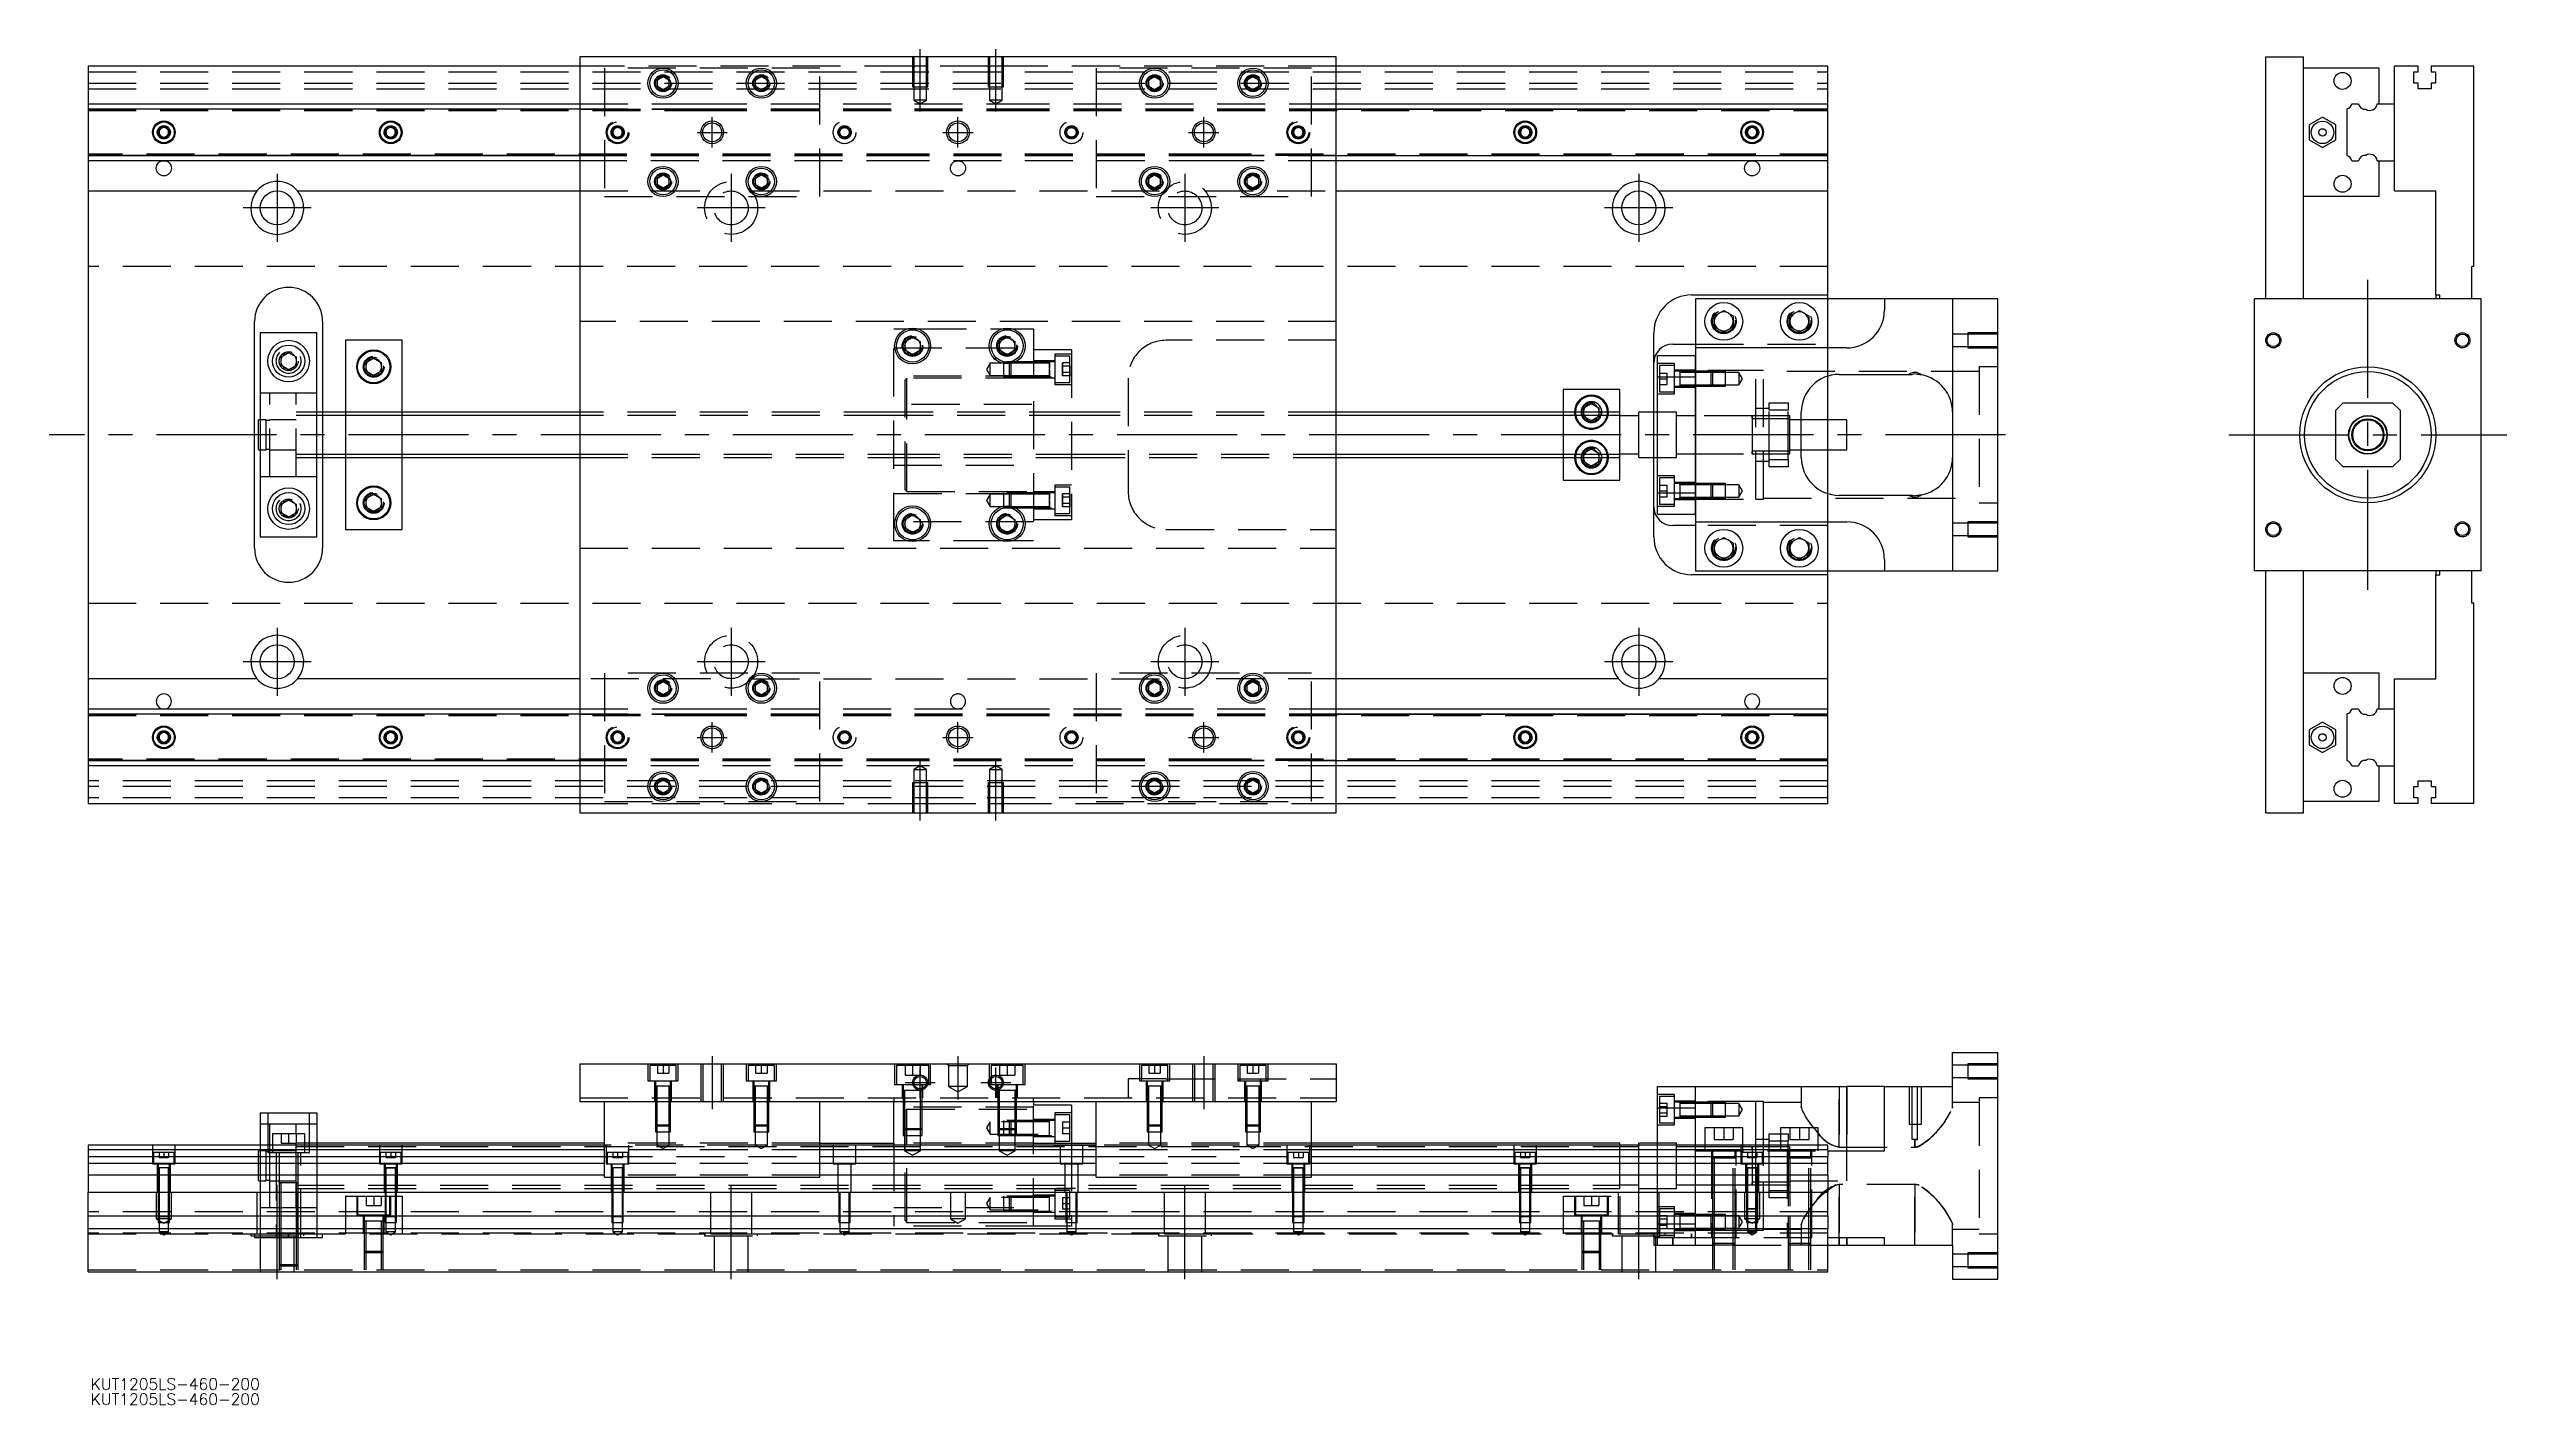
# Model space of a CAD drawing. Extents: x -10 to 640, y -257 to 102.
import ezdxf

# ---------------------------------------------------------------- set-up
doc = ezdxf.new("R2010")
doc.units = 0
doc.linetypes.add('CENTER', pattern=[50.8, 31.75, -6.35, 6.35, -6.35])
doc.linetypes.add('DASHED', pattern=[19.05, 12.7, -6.35])
doc.layers.get('0').update_dxf_attribs({"linetype": 'CONTINUOUS'})
doc.layers.add('CENTER', color=1, linetype='CENTER')
doc.styles.get("Standard").update_dxf_attribs({"font": 'txt.shx', "height": 3, "bigfont": 'bigfont.shx'})

# ---------------------------------------------------------------- blocks, each defined once
blk = doc.blocks.new('*U2')
at = {"color": 7, "linetype": 'CONTINUOUS'}
blk.add_text('KUT1205LS-460-200', height=3, dxfattribs=at).set_placement((0.64, -256.53))
blk = doc.blocks.new('*U3')
at = {"color": 7, "linetype": 'CONTINUOUS'}
blk.add_text('KUT1205LS-460-200', height=3, dxfattribs=at).set_placement((0.64, -252.54))

msp = doc.modelspace()

# ---------------------------------------------------------------- linework, layer by layer
at = {"color": 7, "linetype": 'CONTINUOUS'}
for p, q in [((130, 97.5), (0, 97.5)), ((0, 97.5), (0, 87.5)), ((330, 100), (130, 100)), ((130, 100), (130, -100)), ((330, -100), (330, 100)), ((460, 97.5), (330, 97.5)), ((460, 87.5), (460, 97.5)), ((575.82, 100), (585.82, 100)), ((575.82, 36), (575.82, 100)), ((585.82, 36), (585.82, 100)), ((609.82, 87.5), (609.82, 97.5)), ((616.12, 97.5), (609.82, 97.5)), ((616.12, 96), (616.12, 97.5)), ((619.52, 97.5), (619.52, 96)), ((630.82, 97.5), (619.52, 97.5)), ((630.82, 44.5), (630.82, 97.5)), ((150.5, 93.87), (152, 94.73)), ((150.5, 92.13), (150.5, 93.87)), ((152, 91.27), (150.5, 92.13)), ((152, 94.73), (153.5, 93.87)), ((153.5, 92.13), (152, 91.27)), ((153.5, 93.87), (153.5, 92.13)), ((176.5, 93.87), (178, 94.73)), ((176.5, 92.13), (176.5, 93.87)), ((178, 91.27), (176.5, 92.13)), ((178, 94.73), (179.5, 93.87)), ((179.5, 92.13), (178, 91.27)), ((179.5, 93.87), (179.5, 92.13)), ((280.5, 93.87), (282, 94.73)), ((280.5, 92.13), (280.5, 93.87)), ((282, 91.27), (280.5, 92.13)), ((282, 94.73), (283.5, 93.87)), ((283.5, 92.13), (282, 91.27)), ((283.5, 93.87), (283.5, 92.13)), ((306.5, 93.87), (308, 94.73)), ((306.5, 92.13), (306.5, 93.87)), ((308, 91.27), (306.5, 92.13)), ((308, 94.73), (309.5, 93.87)), ((309.5, 92.13), (308, 91.27)), ((309.5, 93.87), (309.5, 92.13)), ((605.82, 97), (585.82, 97)), ((605.82, 87.5), (605.82, 97)), ((614.97, 96), (616.12, 96)), ((614.97, 93), (614.97, 96)), ((616.12, 93), (614.97, 93)), ((616.12, 91.5), (616.12, 93)), ((619.52, 91.5), (616.12, 91.5)), ((619.52, 96), (620.67, 96)), ((619.52, 93), (619.52, 91.5)), ((620.67, 93), (619.52, 93)), ((620.67, 96), (620.67, 93)), ((0, 87.5), (130, 87.5)), ((0, 87.5), (0, 86.25)), ((0, 86.25), (130, 86.25)), ((0, 86.25), (0, 73.75)), ((330, 87.5), (460, 87.5)), ((330, 86.25), (460, 86.25)), ((460, 86.25), (460, 87.5)), ((460, 73.75), (460, 86.25)), ((597.32, 73.75), (597.32, 86.25)), ((598.57, 87.5), (600.34, 87.5)), ((605.3, 87.5), (609.82, 87.5)), ((609.82, 72.5), (609.82, 87.5)), ((609.82, 72.5), (609.82, 87.5)), ((18.75, 80.72), (20, 81.44)), ((18.75, 79.28), (18.75, 80.72)), ((20, 78.56), (18.75, 79.28)), ((20, 81.44), (21.25, 80.72)), ((21.25, 79.28), (20, 78.56)), ((21.25, 80.72), (21.25, 79.28)), ((78.75, 80.72), (80, 81.44)), ((78.75, 79.28), (78.75, 80.72)), ((80, 78.56), (78.75, 79.28)), ((80, 81.44), (81.25, 80.72)), ((81.25, 79.28), (80, 78.56)), ((81.25, 80.72), (81.25, 79.28)), ((378.75, 80.72), (380, 81.44)), ((378.75, 79.28), (378.75, 80.72)), ((380, 78.56), (378.75, 79.28)), ((380, 81.44), (381.25, 80.72)), ((381.25, 79.28), (380, 78.56)), ((381.25, 80.72), (381.25, 79.28)), ((438.75, 80.72), (440, 81.44)), ((438.75, 79.28), (438.75, 80.72)), ((440, 78.56), (438.75, 79.28)), ((440, 81.44), (441.25, 80.72)), ((441.25, 79.28), (440, 78.56)), ((441.25, 80.72), (441.25, 79.28)), ((590.82, 84.04), (587.32, 82.02)), ((587.32, 82.02), (587.32, 77.98)), ((594.32, 82.02), (590.82, 84.04)), ((594.32, 77.98), (594.32, 82.02)), ((0, 73.75), (0, 72.5)), ((130, 73.75), (0, 73.75)), ((130, 72.5), (0, 72.5)), ((0, 72.5), (0, 64.5)), ((460, 73.75), (330, 73.75)), ((460, 72.5), (330, 72.5)), ((460, 72.5), (460, 73.75)), ((460, 64.5), (460, 72.5)), ((587.32, 77.98), (590.82, 75.96)), ((590.82, 75.96), (594.32, 77.98)), ((598.57, 72.5), (600.34, 72.5)), ((605.3, 72.5), (609.82, 72.5)), ((605.82, 63), (605.82, 72.5)), ((609.82, 64.5), (609.82, 72.5)), ((150.5, 67.87), (152, 68.73)), ((150.5, 66.13), (150.5, 67.87)), ((152, 65.27), (150.5, 66.13)), ((152, 68.73), (153.5, 67.87)), ((153.5, 66.13), (152, 65.27)), ((153.5, 67.87), (153.5, 66.13)), ((176.5, 67.87), (178, 68.73)), ((176.5, 66.13), (176.5, 67.87)), ((178, 65.27), (176.5, 66.13)), ((178, 68.73), (179.5, 67.87)), ((179.5, 66.13), (178, 65.27)), ((179.5, 67.87), (179.5, 66.13)), ((280.5, 67.87), (282, 68.73)), ((280.5, 66.13), (280.5, 67.87)), ((282, 65.27), (280.5, 66.13)), ((282, 68.73), (283.5, 67.87)), ((283.5, 66.13), (282, 65.27)), ((283.5, 67.87), (283.5, 66.13)), ((306.5, 67.87), (308, 68.73)), ((306.5, 66.13), (306.5, 67.87)), ((308, 65.27), (306.5, 66.13)), ((308, 68.73), (309.5, 67.87)), ((309.5, 66.13), (308, 65.27)), ((309.5, 67.87), (309.5, 66.13)), ((0, 64.5), (44.64, 64.5)), ((0, 64.5), (0, -64.5)), ((55.36, 64.5), (130, 64.5)), ((330, 64.5), (404.64, 64.5)), ((415.36, 64.5), (460, 64.5)), ((460, 37), (460, 64.5)), ((605.82, 63), (585.82, 63)), ((609.82, 64.5), (620.82, 64.5)), ((620.82, 37), (620.82, 64.5)), ((630.32, 36), (630.32, 44.5)), ((630.82, 44.5), (630.32, 44.5)), ((424, 37), (460, 37)), ((425, 36), (425, 23)), ((475, 36), (425, 36)), ((430, 31.44), (432.5, 32.89)), ((432.5, 32.89), (435, 31.44)), ((450, 31.44), (452.5, 32.89)), ((452.5, 32.89), (455, 31.44)), ((460, 36), (460, 37)), ((475, 36), (475, 33)), ((493, 36), (475, 36)), ((493, 36), (493, -36)), ((505, 36), (493, 36)), ((505, -36), (505, 36)), ((572.82, -36), (572.82, 36)), ((632.82, 36), (572.82, 36)), ((620.82, 37), (621.82, 37)), ((620.82, 37), (620.82, 36)), ((621.82, 36), (621.82, 37)), ((632.82, -36), (632.82, 36)), ((44, -30), (44, 30)), ((60.5, 27), (45.5, 27)), ((45.5, 27), (45.5, -27)), ((60.5, -27), (60.5, 27)), ((62, 30), (62, 6)), ((414, 6), (414, 27)), ((430, 28.56), (430, 31.44)), ((432.5, 27.11), (430, 28.56)), ((435, 28.56), (432.5, 27.11)), ((435, 31.44), (435, 28.56)), ((450, 28.56), (450, 31.44)), ((452.5, 27.11), (450, 28.56)), ((455, 28.56), (452.5, 27.11)), ((455, 31.44), (455, 28.56)), ((51, 20.65), (53, 21.81)), ((51, 18.35), (51, 20.65)), ((53, 21.81), (55, 20.65)), ((55, 20.65), (55, 18.35)), ((68, 25), (68, 6)), ((83, 25), (68, 25)), ((73.5, 19.15), (75.5, 20.31)), ((75.5, 20.31), (77.5, 19.15)), ((83, 6), (83, 25)), ((216, 24.65), (218, 25.81)), ((216, 22.35), (216, 24.65)), ((218, 21.19), (216, 22.35)), ((218, 25.81), (220, 24.65)), ((220, 22.35), (218, 21.19)), ((220, 24.65), (220, 22.35)), ((241, 24.65), (243, 25.81)), ((241, 22.35), (241, 24.65)), ((243, 21.19), (241, 22.35)), ((243, 25.81), (245, 24.65)), ((245, 22.35), (243, 21.19)), ((245, 24.65), (245, 22.35)), ((415, 21), (425, 21)), ((415, 15.33), (415, 21)), ((419, 24), (425, 24)), ((425, 23), (425, 15.33)), ((465, 23), (425, 23)), ((53, 17.19), (51, 18.35)), ((55, 18.35), (53, 17.19)), ((73.5, 16.85), (73.5, 19.15)), ((75.5, 15.69), (73.5, 16.85)), ((77.5, 16.85), (75.5, 15.69)), ((77.5, 19.15), (77.5, 16.85)), ((415, 15.33), (425, 15.33)), ((415, -15.33), (415, 15.33)), ((425, -15.33), (425, 15.33)), ((425, 15.33), (425, -15.33)), ((460, 4), (460, 15.54)), ((463, 16), (481.5, 16)), ((481.5, 16), (482.36, 16)), ((405, 12), (390, 12)), ((390, 12), (390, 6)), ((395.5, 7.15), (397.5, 8.31)), ((395.5, 6), (395.5, 7.15)), ((397.5, 8.31), (399.5, 7.15)), ((399.5, 7.15), (399.5, 6)), ((405, 6), (405, 12)), ((596.32, 8.5), (594.32, 6.5)), ((594.32, -6.5), (594.32, 6.5)), ((596.32, 8.5), (609.32, 8.5)), ((611.32, 6.5), (609.32, 8.5)), ((611.32, 6.5), (611.32, -6.5)), ((45, -4), (45, 4)), ((45.5, 4), (45, 4)), ((130, 6), (60.5, 6)), ((405, 6), (330, 6)), ((405, -6), (405, 6)), ((410, 5), (405, 5)), ((410, -6), (410, 6)), ((415, 6), (410, 6)), ((453, -6), (453, 6)), ((465, 4), (453, 4)), ((465, -4), (465, 4)), ((45, -4), (45.5, -4)), ((60.5, -6), (130, -6)), ((62, -6), (62, -30)), ((68, -6), (68, -25)), ((83, -25), (83, -6)), ((330, -6), (405, -6)), ((390, -6), (390, -12)), ((395.5, -7.15), (395.5, -6)), ((399.5, -6), (399.5, -7.15)), ((405, -5), (410, -5)), ((405, -12), (405, -6)), ((410, -6), (415, -6)), ((414, -27), (414, -6)), ((453, -4), (465, -4)), ((460, -15.54), (460, -4)), ((390, -12), (405, -12)), ((397.5, -8.31), (395.5, -7.15)), ((399.5, -7.15), (397.5, -8.31)), ((594.32, -6.5), (596.32, -8.5)), ((609.32, -8.5), (596.32, -8.5)), ((609.32, -8.5), (611.32, -6.5)), ((51, -18.35), (53, -17.19)), ((51, -20.65), (51, -18.35)), ((53, -17.19), (55, -18.35)), ((55, -18.35), (55, -20.65)), ((73.5, -16.85), (75.5, -15.69)), ((73.5, -19.15), (73.5, -16.85)), ((75.5, -20.31), (73.5, -19.15)), ((75.5, -15.69), (77.5, -16.85)), ((77.5, -19.15), (75.5, -20.31)), ((77.5, -16.85), (77.5, -19.15)), ((415, -15.33), (425, -15.33)), ((415, -21), (415, -15.33)), ((425, -15.33), (425, -23)), ((481.5, -16), (463, -16)), ((482.36, -16), (481.5, -16)), ((53, -21.81), (51, -20.65)), ((55, -20.65), (53, -21.81)), ((68, -25), (83, -25)), ((216, -22.35), (218, -21.19)), ((216, -24.65), (216, -22.35)), ((218, -25.81), (216, -24.65)), ((218, -21.19), (220, -22.35)), ((220, -24.65), (218, -25.81)), ((220, -22.35), (220, -24.65)), ((241, -22.35), (243, -21.19)), ((241, -24.65), (241, -22.35)), ((243, -25.81), (241, -24.65)), ((243, -21.19), (245, -22.35)), ((245, -24.65), (243, -25.81)), ((245, -22.35), (245, -24.65)), ((415, -21), (425, -21)), ((425, -24), (419, -24)), ((425, -23), (465, -23)), ((425, -23), (425, -36)), ((45.5, -27), (60.5, -27)), ((430, -28.56), (432.5, -27.11)), ((430, -31.44), (430, -28.56)), ((432.5, -32.89), (430, -31.44)), ((432.5, -27.11), (435, -28.56)), ((435, -31.44), (432.5, -32.89)), ((435, -28.56), (435, -31.44)), ((450, -28.56), (452.5, -27.11)), ((450, -31.44), (450, -28.56)), ((452.5, -32.89), (450, -31.44)), ((452.5, -27.11), (455, -28.56)), ((455, -31.44), (452.5, -32.89)), ((455, -28.56), (455, -31.44)), ((460, -37), (424, -37)), ((425, -36), (475, -36)), ((460, -37), (460, -36)), ((460, -64.5), (460, -37)), ((475, -33), (475, -36)), ((475, -36), (493, -36)), ((493, -36), (505, -36)), ((632.82, -36), (572.82, -36)), ((575.82, -100), (575.82, -36)), ((585.82, -100), (585.82, -36)), ((620.82, -36), (620.82, -37)), ((620.82, -64.5), (620.82, -37)), ((620.82, -37), (621.82, -37)), ((621.82, -37), (621.82, -36)), ((630.32, -44.5), (630.32, -36)), ((630.82, -44.5), (630.32, -44.5)), ((630.82, -97.5), (630.82, -44.5)), ((0, -64.5), (0, -72.5)), ((44.64, -64.5), (0, -64.5)), ((130, -64.5), (55.36, -64.5)), ((404.64, -64.5), (330, -64.5)), ((460, -64.5), (415.36, -64.5)), ((460, -72.5), (460, -64.5)), ((605.82, -63), (585.82, -63)), ((605.82, -72.5), (605.82, -63)), ((609.82, -72.5), (609.82, -64.5)), ((609.82, -64.5), (620.82, -64.5)), ((150.5, -66.13), (152, -65.27)), ((150.5, -67.87), (150.5, -66.13)), ((152, -68.73), (150.5, -67.87)), ((152, -65.27), (153.5, -66.13)), ((153.5, -67.87), (152, -68.73)), ((153.5, -66.13), (153.5, -67.87)), ((176.5, -66.13), (178, -65.27)), ((176.5, -67.87), (176.5, -66.13)), ((178, -68.73), (176.5, -67.87)), ((178, -65.27), (179.5, -66.13)), ((179.5, -67.87), (178, -68.73)), ((179.5, -66.13), (179.5, -67.87)), ((280.5, -66.13), (282, -65.27)), ((280.5, -67.87), (280.5, -66.13)), ((282, -68.73), (280.5, -67.87)), ((282, -65.27), (283.5, -66.13)), ((283.5, -67.87), (282, -68.73)), ((283.5, -66.13), (283.5, -67.87)), ((306.5, -66.13), (308, -65.27)), ((306.5, -67.87), (306.5, -66.13)), ((308, -68.73), (306.5, -67.87)), ((308, -65.27), (309.5, -66.13)), ((309.5, -67.87), (308, -68.73)), ((309.5, -66.13), (309.5, -67.87)), ((0, -72.5), (130, -72.5)), ((0, -72.5), (0, -73.75)), ((0, -73.75), (130, -73.75)), ((0, -73.75), (0, -86.25)), ((330, -72.5), (460, -72.5)), ((330, -73.75), (460, -73.75)), ((460, -73.75), (460, -72.5)), ((460, -86.25), (460, -73.75)), ((590.82, -75.96), (587.32, -77.98)), ((587.32, -77.98), (587.32, -82.02)), ((594.32, -77.98), (590.82, -75.96)), ((594.32, -82.02), (594.32, -77.98)), ((597.32, -86.25), (597.32, -73.75)), ((598.57, -72.5), (600.34, -72.5)), ((605.3, -72.5), (609.82, -72.5)), ((609.82, -87.5), (609.82, -72.5)), ((609.82, -87.5), (609.82, -72.5)), ((18.75, -79.28), (20, -78.56)), ((18.75, -80.72), (18.75, -79.28)), ((20, -81.44), (18.75, -80.72)), ((20, -78.56), (21.25, -79.28)), ((21.25, -80.72), (20, -81.44)), ((21.25, -79.28), (21.25, -80.72)), ((78.75, -79.28), (80, -78.56)), ((78.75, -80.72), (78.75, -79.28)), ((80, -81.44), (78.75, -80.72)), ((80, -78.56), (81.25, -79.28)), ((81.25, -80.72), (80, -81.44)), ((81.25, -79.28), (81.25, -80.72)), ((378.75, -79.28), (380, -78.56)), ((378.75, -80.72), (378.75, -79.28)), ((380, -81.44), (378.75, -80.72)), ((380, -78.56), (381.25, -79.28)), ((381.25, -80.72), (380, -81.44)), ((381.25, -79.28), (381.25, -80.72)), ((438.75, -79.28), (440, -78.56)), ((438.75, -80.72), (438.75, -79.28)), ((440, -81.44), (438.75, -80.72)), ((440, -78.56), (441.25, -79.28)), ((441.25, -80.72), (440, -81.44)), ((441.25, -79.28), (441.25, -80.72)), ((587.32, -82.02), (590.82, -84.04)), ((590.82, -84.04), (594.32, -82.02)), ((130, -86.25), (0, -86.25)), ((0, -86.25), (0, -87.5)), ((130, -87.5), (0, -87.5)), ((0, -87.5), (0, -97.5)), ((460, -86.25), (330, -86.25)), ((460, -87.5), (330, -87.5)), ((460, -87.5), (460, -86.25)), ((460, -97.5), (460, -87.5)), ((598.57, -87.5), (600.34, -87.5)), ((605.3, -87.5), (609.82, -87.5)), ((605.82, -97), (605.82, -87.5)), ((609.82, -97.5), (609.82, -87.5)), ((150.5, -92.13), (152, -91.27)), ((150.5, -93.87), (150.5, -92.13)), ((152, -94.73), (150.5, -93.87)), ((152, -91.27), (153.5, -92.13)), ((153.5, -93.87), (152, -94.73)), ((153.5, -92.13), (153.5, -93.87)), ((176.5, -92.13), (178, -91.27)), ((176.5, -93.87), (176.5, -92.13)), ((178, -94.73), (176.5, -93.87)), ((178, -91.27), (179.5, -92.13)), ((179.5, -93.87), (178, -94.73)), ((179.5, -92.13), (179.5, -93.87)), ((280.5, -92.13), (282, -91.27)), ((280.5, -93.87), (280.5, -92.13)), ((282, -94.73), (280.5, -93.87)), ((282, -91.27), (283.5, -92.13)), ((283.5, -93.87), (282, -94.73)), ((283.5, -92.13), (283.5, -93.87)), ((306.5, -92.13), (308, -91.27)), ((306.5, -93.87), (306.5, -92.13)), ((308, -94.73), (306.5, -93.87)), ((308, -91.27), (309.5, -92.13)), ((309.5, -93.87), (308, -94.73)), ((309.5, -92.13), (309.5, -93.87)), ((605.82, -97), (585.82, -97)), ((614.97, -93), (616.12, -93)), ((614.97, -96), (614.97, -93)), ((616.12, -96), (614.97, -96)), ((616.12, -91.5), (619.52, -91.5)), ((616.12, -93), (616.12, -91.5)), ((616.12, -97.5), (616.12, -96)), ((619.52, -91.5), (619.52, -93)), ((619.52, -93), (620.67, -93)), ((619.52, -96), (619.52, -97.5)), ((620.67, -96), (619.52, -96)), ((620.67, -93), (620.67, -96)), ((0, -97.5), (130, -97.5)), ((130, -100), (330, -100)), ((330, -97.5), (460, -97.5)), ((575.82, -100), (585.82, -100)), ((616.12, -97.5), (609.82, -97.5)), ((630.82, -97.5), (619.52, -97.5)), ((130, -166.31), (130, -176.31)), ((130, -166.31), (330, -166.31)), ((330, -166.31), (330, -176.31)), ((493, -172.31), (493, -163.31)), ((493, -163.31), (505, -163.31)), ((505, -223.31), (505, -163.31)), ((245.5, -173.41), (240.5, -173.41)), ((415, -172.31), (425, -172.31)), ((415, -177.98), (415, -172.31)), ((425, -172.31), (465, -172.31)), ((425, -187.81), (425, -172.31)), ((465, -189.31), (465, -172.31)), ((475, -172.31), (465, -172.31)), ((475, -189.31), (475, -172.31)), ((475, -172.31), (493, -172.31)), ((45.5, -179.31), (45.5, -187.81)), ((45.5, -179.31), (60.5, -179.31)), ((60.5, -179.31), (60.5, -187.81)), ((130, -176.31), (330, -176.31)), ((136.5, -196.31), (136.5, -176.31)), ((193.5, -196.31), (193.5, -176.31)), ((213, -187.31), (213, -176.31)), ((250, -176.31), (250, -177.31)), ((260, -177.31), (250, -177.31)), ((260, -177.31), (260, -187.31)), ((266.5, -196.31), (266.5, -176.31)), ((323.5, -196.31), (323.5, -176.31)), ((415, -187.81), (415, -177.98)), ((415, -177.98), (425, -177.98)), ((0, -187.81), (0, -189.06)), ((136.5, -187.81), (0, -187.81)), ((136.5, -187.31), (60.5, -187.31)), ((193.5, -187.31), (213, -187.31)), ((266.5, -187.81), (193.5, -187.81)), ((250, -187.31), (266.5, -187.31)), ((405, -187.31), (323.5, -187.31)), ((460, -187.81), (323.5, -187.81)), ((405, -187.81), (405, -187.31)), ((410, -187.81), (410, -187.31)), ((415, -187.31), (410, -187.31)), ((437.5, -183.31), (427.5, -183.31)), ((427.5, -183.31), (427.5, -187.81)), ((437.5, -187.81), (437.5, -183.31)), ((457.5, -183.31), (447.5, -183.31)), ((447.5, -183.31), (447.5, -187.81)), ((457.5, -187.81), (457.5, -183.31)), ((460, -189.06), (460, -187.81)), ((136.5, -189.06), (0, -189.06)), ((0, -189.06), (0, -190.84)), ((0, -190.84), (136.5, -190.84)), ((0, -190.84), (0, -192.73)), ((0, -192.73), (0, -195.79)), ((136.5, -192.73), (0, -192.73)), ((266.5, -189.06), (193.5, -189.06)), ((193.5, -190.84), (266.5, -190.84)), ((266.5, -192.73), (193.5, -192.73)), ((460, -189.06), (323.5, -189.06)), ((323.5, -190.84), (460, -190.84)), ((460, -192.73), (323.5, -192.73)), ((441, -189.06), (440, -189.06)), ((444.5, -189.06), (441, -189.06)), ((447.5, -189.06), (444.5, -189.06)), ((449.5, -189.06), (447.5, -189.06)), ((450, -189.06), (449.5, -189.06)), ((460, -189.06), (460, -190.84)), ((460, -189.31), (475, -189.31)), ((460, -192.73), (460, -190.84)), ((460, -195.79), (460, -192.73)), ((0, -195.79), (0, -200.31)), ((136.5, -195.79), (0, -195.79)), ((0, -200.31), (460, -200.31)), ((0, -206.61), (0, -200.31)), ((136.5, -196.31), (193.5, -196.31)), ((266.5, -195.79), (193.5, -195.79)), ((266.5, -196.31), (323.5, -196.31)), ((460, -195.79), (323.5, -195.79)), ((460, -195.79), (460, -200.31)), ((460, -206.61), (460, -200.31)), ((460, -206.61), (0, -206.61)), ((0, -210.01), (0, -206.61)), ((460, -206.61), (460, -210.01)), ((0, -221.31), (0, -210.01)), ((460, -210.01), (0, -210.01)), ((460, -221.31), (460, -210.01)), ((460, -212.31), (475, -212.31)), ((460, -214.31), (465, -214.31)), ((465, -214.31), (465, -212.31)), ((465, -214.31), (475, -214.31)), ((475, -214.31), (475, -212.31)), ((475, -214.31), (493, -214.31)), ((493, -214.31), (493, -223.31)), ((0, -221.31), (460, -221.31)), ((493, -223.31), (505, -223.31))]:
    msp.add_line(p, q, dxfattribs=at)
at = {"color": 3, "linetype": 'DASHED'}
for p, q in [((218, 97.5), (130, 97.5)), ((218, 100), (218, 92)), ((222, 97.5), (218, 97.5)), ((218.35, 100), (218.35, 92)), ((221.65, 92), (221.65, 100)), ((222, 92), (222, 100)), ((238, 97.5), (222, 97.5)), ((238, 100), (238, 92)), ((242, 97.5), (238, 97.5)), ((238.35, 100), (238.35, 92)), ((241.65, 92), (241.65, 100)), ((242, 92), (242, 100)), ((330, 97.5), (242, 97.5)), ((0, 96), (460, 96)), ((0, 93), (460, 93)), ((0, 91.5), (460, 91.5)), ((193.5, 97), (136.5, 97)), ((136.5, 97), (136.5, 63)), ((150, 93), (150.03, 93.35)), ((179.97, 93.33), (180, 93)), ((193.5, 63), (193.5, 97)), ((218, 92), (222, 92)), ((218.35, 92), (218.35, 88.5)), ((221.65, 88.5), (221.65, 92)), ((238, 92), (242, 92)), ((238.35, 92), (238.35, 88.5)), ((241.65, 88.5), (241.65, 92)), ((323.5, 97), (266.5, 97)), ((266.5, 97), (266.5, 63)), ((283.97, 93.33), (284, 93)), ((306, 93), (306.03, 93.35)), ((323.5, 63), (323.5, 97)), ((0, 86.11), (130, 86.11)), ((0, 86.1), (161.5, 86.1)), ((0, 85.8), (161.5, 85.8)), ((130, 87.5), (161.5, 87.5)), ((130, 86.25), (161.5, 86.25)), ((130, 86.11), (161.5, 86.11)), ((161.5, 87.5), (218.5, 87.5)), ((161.5, 86.25), (218.5, 86.25)), ((161.5, 86.11), (218.5, 86.11)), ((161.5, 86.1), (218.5, 86.1)), ((161.5, 85.8), (218.5, 85.8)), ((221.65, 88.5), (218.35, 88.5)), ((218.35, 88.5), (220, 87.55)), ((218.5, 87.5), (241.5, 87.5)), ((218.5, 86.25), (241.5, 86.25)), ((218.5, 86.11), (241.5, 86.11)), ((218.5, 86.1), (241.5, 86.1)), ((218.5, 85.8), (241.5, 85.8)), ((220, 87.55), (221.65, 88.5)), ((241.65, 88.5), (238.35, 88.5)), ((238.35, 88.5), (240, 87.55)), ((240, 87.55), (241.65, 88.5)), ((241.5, 87.5), (298.5, 87.5)), ((241.5, 86.25), (298.5, 86.25)), ((241.5, 86.11), (298.5, 86.11)), ((241.5, 86.1), (298.5, 86.1)), ((241.5, 86.1), (298.5, 86.1)), ((241.5, 85.8), (298.5, 85.8)), ((241.5, 85.8), (298.5, 85.8)), ((298.5, 87.5), (330, 87.5)), ((298.5, 86.25), (330, 86.25)), ((298.5, 86.11), (330, 86.11)), ((298.5, 86.1), (460, 86.1)), ((298.5, 85.8), (460, 85.8)), ((330, 86.11), (460, 86.11)), ((18.5, 80), (18.52, 80.22)), ((81.48, 80.26), (81.5, 80)), ((138.75, 80.72), (140, 81.44)), ((138.75, 79.28), (138.75, 80.72)), ((140, 78.56), (138.75, 79.28)), ((140, 81.44), (141.25, 80.72)), ((141.25, 79.28), (140, 78.56)), ((141.25, 80.72), (141.25, 79.28)), ((141.48, 80.26), (141.5, 80)), ((318.75, 80.72), (320, 81.44)), ((318.75, 79.28), (318.75, 80.72)), ((320, 78.56), (318.75, 79.28)), ((320, 81.44), (321.25, 80.72)), ((321.25, 79.28), (320, 78.56)), ((321.25, 80.72), (321.25, 79.28)), ((321.48, 80.26), (321.5, 80)), ((378.5, 80), (378.52, 80.22)), ((441.48, 80.26), (441.5, 80)), ((161.5, 74.2), (0, 74.2)), ((161.5, 73.9), (0, 73.9)), ((130, 73.89), (0, 73.89)), ((161.5, 73.89), (130, 73.89)), ((161.5, 73.75), (130, 73.75)), ((161.5, 72.5), (130, 72.5)), ((218.5, 74.2), (161.5, 74.2)), ((218.5, 73.9), (161.5, 73.9)), ((218.5, 73.89), (161.5, 73.89)), ((218.5, 73.75), (161.5, 73.75)), ((218.5, 72.5), (161.5, 72.5)), ((241.5, 74.2), (218.5, 74.2)), ((241.5, 73.9), (218.5, 73.9)), ((241.5, 73.89), (218.5, 73.89)), ((241.5, 73.75), (218.5, 73.75)), ((241.5, 72.5), (218.5, 72.5)), ((298.5, 74.2), (241.5, 74.2)), ((298.5, 74.2), (241.5, 74.2)), ((298.5, 73.9), (241.5, 73.9)), ((298.5, 73.9), (241.5, 73.9)), ((298.5, 73.89), (241.5, 73.89)), ((298.5, 73.75), (241.5, 73.75)), ((298.5, 72.5), (241.5, 72.5)), ((460, 74.2), (298.5, 74.2)), ((460, 73.9), (298.5, 73.9)), ((330, 73.89), (298.5, 73.89)), ((330, 73.75), (298.5, 73.75)), ((330, 72.5), (298.5, 72.5)), ((460, 73.89), (330, 73.89)), ((150, 67), (150.03, 67.35)), ((179.97, 67.33), (180, 67)), ((280, 67), (280.02, 67.3)), ((306, 67), (306.03, 67.35)), ((130, 64.5), (164.64, 64.5)), ((136.5, 63), (193.5, 63)), ((175.36, 64.5), (284.64, 64.5)), ((266.5, 63), (323.5, 63)), ((295.36, 64.5), (330, 64.5)), ((460, 44.5), (0, 44.5)), ((460, 24), (460, 36)), ((330, 30), (130, 30)), ((213, 28), (216.48, 28)), ((213, -28), (213, 28)), ((216.48, 28), (219.52, 28)), ((219.52, 28), (241.48, 28)), ((241.48, 28), (244.52, 28)), ((244.52, 28), (250, 28)), ((250, 28), (250, -28)), ((435.48, 30.36), (435.5, 30)), ((455.48, 30.36), (455.5, 30)), ((497, 26.65), (493, 26.65)), ((497, 27), (497, 23)), ((505, 27), (497, 27)), ((505, 26.65), (497, 26.65)), ((50.5, 19.5), (50.51, 19.75)), ((213, 23), (250, 23)), ((220.48, 23.79), (220.5, 23.5)), ((240.03, 20.25), (239.6, 19.82)), ((245.48, 23.79), (245.5, 23.5)), ((260, 22.5), (250, 22.5)), ((255.6, 19.57), (250, 19.57)), ((255.6, 21.32), (255.6, 13.32)), ((260, 21.32), (255.6, 21.32)), ((259.6, 20.82), (255.6, 20.82)), ((259.6, 17.32), (259.6, 20.82)), ((259.6, 13.82), (259.6, 20.82)), ((260, 22.5), (260, -22.5)), ((330, 25), (285, 25)), ((425, 24), (460, 24)), ((425, 15.33), (425, 21)), ((460, 23), (460, 24)), ((460, 15.54), (460, 23)), ((493, 23.35), (497, 23.35)), ((497, 23.35), (505, 23.35)), ((497, 23), (505, 23)), ((77.98, 18.29), (78, 18)), ((250, 15.5), (213, 15.5)), ((216.5, 15), (216, 14.5)), ((216, -14.5), (216, 14.5)), ((216.5, -15), (216.5, 15)), ((250, 15), (216.5, 15)), ((238.5, 18.97), (237.55, 17.32)), ((237.55, 17.32), (238.5, 15.67)), ((238.5, 15.67), (238.5, 18.97)), ((242, 18.97), (238.5, 18.97)), ((238.5, 15.67), (242, 15.67)), ((242, 19.32), (242, 15.32)), ((255.6, 19.32), (242, 19.32)), ((243.6, 18.97), (242, 18.97)), ((242, 15.67), (243.6, 15.67)), ((242, 15.32), (255.6, 15.32)), ((243.95, 19.32), (243.6, 18.97)), ((243.6, 15.67), (243.6, 18.97)), ((250, 18.97), (243.6, 18.97)), ((243.6, 15.67), (244.43, 15.67)), ((243.6, 15.67), (243.95, 15.32)), ((243.95, 19.32), (243.95, 15.32)), ((244.43, 15.67), (250, 15.67)), ((254.2, 18.97), (250, 18.97)), ((250, 15.67), (254.2, 15.67)), ((250, 15.07), (255.6, 15.07)), ((254.2, 19.32), (254.2, 19.32)), ((254.2, 17.56), (254.2, 19.32)), ((254.2, 17.55), (254.2, 19.32)), ((254.2, 19.32), (254.2, 19.32)), ((254.2, 17.56), (254.2, 19.32)), ((254.2, 17.55), (254.2, 19.32)), ((254.2, 19.32), (254.2, 18.74)), ((254.2, 18.74), (254.2, 19.32)), ((254.2, 19.32), (254.2, 19.32)), ((254.2, 19.32), (254.2, 18.74)), ((254.2, 18.6), (254.2, 18.97)), ((254.2, 18.6), (254.2, 18.97)), ((254.2, 18.74), (254.2, 17.57)), ((254.2, 15.91), (254.2, 18.74)), ((254.2, 16.04), (254.2, 18.6)), ((254.2, 17.45), (254.2, 18.6)), ((254.2, 15.91), (254.2, 17.46)), ((254.2, 15.32), (254.2, 17.46)), ((254.2, 15.32), (254.2, 17.18)), ((254.2, 17.1), (254.2, 15.91)), ((254.2, 15.67), (254.2, 16.04)), ((254.2, 15.67), (254.2, 16.04)), ((254.2, 15.32), (254.2, 15.91)), ((254.2, 15.32), (254.2, 15.91)), ((254.2, 15.91), (254.2, 15.32)), ((255.6, 13.82), (259.6, 13.82)), ((255.6, 13.32), (260, 13.32)), ((257.6, 18.19), (257.6, 19.05)), ((257.6, 19.05), (257.6, 18.19)), ((259.6, 19.05), (257.6, 19.05)), ((259.6, 18.19), (257.6, 18.19)), ((257.6, 16.45), (257.6, 18.19)), ((257.6, 18.19), (257.6, 16.45)), ((259.6, 16.45), (257.6, 16.45)), ((257.6, 15.59), (257.6, 16.45)), ((257.6, 16.45), (257.6, 15.59)), ((259.6, 15.59), (257.6, 15.59)), ((259.6, 16.45), (259.6, 18.19)), ((259.6, 18.19), (259.6, 16.45)), ((259.6, 13.82), (259.6, 17.32)), ((259.6, 15.59), (259.6, 16.45)), ((259.6, 16.45), (259.6, 15.59)), ((275, 15), (275, -15)), ((419.5, 18.85), (415, 18.85)), ((415.5, 18.35), (415.5, 11.35)), ((419.5, 18.35), (415.5, 18.35)), ((415.5, 16.35), (417.5, 16.35)), ((415.5, 14.85), (417.5, 14.85)), ((415.5, 13.35), (417.5, 13.35)), ((417.5, 14.85), (417.5, 16.35)), ((417.5, 13.35), (417.5, 14.85)), ((419.5, 10.85), (419.5, 18.85)), ((425, 17.1), (419.5, 17.1)), ((420.9, 16.85), (419.5, 16.85)), ((420.9, 16.85), (420.89, 16.85)), ((420.9, 16.85), (420.9, 16.63)), ((425, 16.85), (420.9, 16.85)), ((420.9, 16.85), (420.9, 16.85)), ((420.9, 16.63), (420.9, 13.07)), ((425, 16.5), (420.9, 16.5)), ((420.9, 13.2), (425, 13.2)), ((420.9, 13.07), (420.9, 12.85)), ((441, 17), (425, 17)), ((429.15, 16.85), (425, 16.85)), ((429.15, 16.85), (425, 16.85)), ((429.5, 16.5), (425, 16.5)), ((425, 13.2), (429.5, 13.2)), ((429.15, 12.85), (429.15, 16.85)), ((433, 16.85), (429.15, 16.85)), ((429.5, 16.5), (429.15, 16.85)), ((429.15, 12.85), (429.5, 13.2)), ((429.5, 16.5), (429.5, 13.2)), ((433, 16.5), (429.5, 16.5)), ((429.5, 13.2), (433, 13.2)), ((433, 12.85), (433, 16.85)), ((436.5, 16.5), (433, 16.5)), ((433, 13.2), (436.5, 13.2)), ((436.5, 16.5), (436.5, 13.2)), ((437.45, 14.85), (436.5, 16.5)), ((436.5, 13.2), (437.45, 14.85)), ((441, -17), (441, 17)), ((443, 17), (441, 17)), ((443, -17), (443, 17)), ((500, 16.75), (443, 16.75)), ((460, 15.54), (460, 15.54)), ((500, 18), (500, -18)), ((505, 18), (500, 18)), ((48, 11), (45.5, 11)), ((48, -11), (48, 11)), ((55, 11), (48, 11)), ((55, -11), (55, 11)), ((60.5, 11), (55, 11)), ((249.5, 8), (213, 8)), ((415, 10.85), (419.5, 10.85)), ((415.5, 11.35), (419.5, 11.35)), ((419.5, 12.85), (420.9, 12.85)), ((419.5, 12.6), (425, 12.6)), ((420.89, 12.85), (420.9, 12.85)), ((420.9, 12.85), (425, 12.85)), ((420.9, 12.85), (420.9, 12.85)), ((425, 12.85), (429.15, 12.85)), ((425, 12.85), (429.15, 12.85)), ((429.15, 12.85), (433, 12.85)), ((444.5, 7), (441, 7)), ((444.5, 8.5), (449.5, 8.5)), ((444.5, 6.5), (444.5, 8.5)), ((449.5, 6.5), (444.5, 6.5)), ((444.5, -6.5), (444.5, 6.5)), ((449.5, 8.5), (449.5, 6.5)), ((449.5, -6.5), (449.5, 6.5)), ((47.1, 4), (45.5, 4)), ((47.1, -4), (47.1, 4)), ((48, 3.8), (47.1, 3.8)), ((55, 4), (48, 4)), ((60.5, 6), (55, 6)), ((60.5, 5.12), (55, 5.12)), ((62, 6), (62, 5.12)), ((62, 5.12), (62, -5.12)), ((68, 6), (68, 5.12)), ((68, 5.12), (68, -5.12)), ((83, 5.12), (83, 6)), ((83, -5.12), (83, 5.12)), ((212.5, 6), (130, 6)), ((212.5, 5.12), (130, 5.12)), ((261.5, 6), (212.5, 6)), ((261.5, 5.12), (212.5, 5.12)), ((330, 6), (261.5, 6)), ((330, 5.12), (261.5, 5.12)), ((390, 6), (390, 5.12)), ((390, 5.12), (390, -5.12)), ((395.5, 5.12), (395.5, 6)), ((395.5, 4.85), (395.5, 5.12)), ((397.5, 3.69), (395.5, 4.85)), ((399.5, 4.85), (397.5, 3.69)), ((399.5, 6), (399.5, 5.12)), ((399.5, 5.12), (399.5, 4.85)), ((399.98, 6.29), (400, 6)), ((414, -6), (414, 6)), ((420, 6), (415, 6)), ((420, -6), (420, 6)), ((425, 5), (420, 5)), ((440, 5), (425, 5)), ((440, 4.44), (440, 5)), ((440, 5), (440, 4.44)), ((449.5, 5), (440, 5)), ((449.5, 5), (440, 5)), ((440, 4.44), (440, -4.44)), ((450, 4.25), (440, 4.25)), ((450, 5), (449.5, 5)), ((450, -5), (450, 5)), ((453, 4), (450, 4)), ((460, -4), (460, 4)), ((45.5, -4), (47.1, -4)), ((47.1, -3.8), (48, -3.8)), ((48, -4), (55, -4)), ((55, -5.12), (60.5, -5.12)), ((55, -6), (60.5, -6)), ((62, -5.12), (62, -6)), ((68, -5.12), (68, -6)), ((83, -6), (83, -5.12)), ((130, -5.12), (212.5, -5.12)), ((130, -6), (212.5, -6)), ((212.5, -5.12), (261.5, -5.12)), ((212.5, -6), (261.5, -6)), ((261.5, -5.12), (330, -5.12)), ((261.5, -6), (330, -6)), ((390, -5.12), (390, -6)), ((395, -6), (395.02, -5.7)), ((395.5, -4.85), (397.5, -3.69)), ((395.5, -5.12), (395.5, -4.85)), ((395.5, -6), (395.5, -5.12)), ((397.5, -3.69), (399.5, -4.85)), ((399.5, -4.85), (399.5, -5.12)), ((399.5, -5.12), (399.5, -6)), ((415, -6), (420, -6)), ((420, -5), (425, -5)), ((425, -5), (440, -5)), ((440, -4.25), (450, -4.25)), ((440, -5), (440, -4.44)), ((440, -4.44), (440, -5)), ((440, -5), (440, -5)), ((440, -5), (449.5, -5)), ((440, -5), (449.5, -5)), ((449.5, -5), (450, -5)), ((450, -4), (453, -4)), ((45.5, -11), (48, -11)), ((48, -11), (55, -11)), ((55, -11), (60.5, -11)), ((213, -8), (249.5, -8)), ((419.5, -10.85), (415, -10.85)), ((415.5, -11.35), (415.5, -18.35)), ((419.5, -11.35), (415.5, -11.35)), ((419.5, -18.85), (419.5, -10.85)), ((425, -12.6), (419.5, -12.6)), ((420.9, -12.85), (419.5, -12.85)), ((420.9, -12.85), (420.89, -12.85)), ((420.9, -12.85), (420.9, -13.07)), ((420.9, -13.07), (420.9, -12.85)), ((425, -12.85), (420.9, -12.85)), ((420.9, -12.85), (420.9, -12.85)), ((429.15, -12.85), (425, -12.85)), ((429.15, -12.85), (425, -12.85)), ((429.15, -16.85), (429.15, -12.85)), ((433, -12.85), (429.15, -12.85)), ((429.5, -13.2), (429.15, -12.85)), ((433, -16.85), (433, -12.85)), ((441, -7), (444.5, -7)), ((444.5, -6.5), (449.5, -6.5)), ((444.5, -8.5), (444.5, -6.5)), ((449.5, -8.5), (444.5, -8.5)), ((449.5, -6.5), (449.5, -8.5)), ((50.5, -19.5), (50.51, -19.25)), ((77.98, -17.71), (78, -18)), ((213, -15.5), (250, -15.5)), ((216, -14.5), (216.5, -15)), ((216.5, -15), (250, -15)), ((238.5, -15.67), (237.55, -17.32)), ((237.55, -17.32), (238.5, -18.97)), ((238.5, -18.97), (238.5, -15.67)), ((242, -15.67), (238.5, -15.67)), ((238.5, -18.97), (242, -18.97)), ((242, -15.32), (242, -19.32)), ((255.6, -15.32), (242, -15.32)), ((243.6, -15.67), (242, -15.67)), ((242, -18.97), (243.6, -18.97)), ((242, -19.32), (255.6, -19.32)), ((243.95, -15.32), (243.6, -15.67)), ((243.6, -18.97), (243.6, -15.67)), ((250, -15.67), (243.6, -15.67)), ((243.6, -18.97), (244.43, -18.97)), ((243.6, -18.97), (243.95, -19.32)), ((243.95, -15.32), (243.95, -19.32)), ((244.43, -18.97), (250, -18.97)), ((255.6, -15.07), (250, -15.07)), ((254.2, -15.67), (250, -15.67)), ((250, -18.97), (254.2, -18.97)), ((254.2, -15.32), (254.2, -15.32)), ((254.2, -17.08), (254.2, -15.32)), ((254.2, -17.09), (254.2, -15.32)), ((254.2, -15.32), (254.2, -15.32)), ((254.2, -17.08), (254.2, -15.32)), ((254.2, -17.09), (254.2, -15.32)), ((254.2, -15.32), (254.2, -15.91)), ((254.2, -15.91), (254.2, -15.32)), ((254.2, -15.32), (254.2, -15.32)), ((254.2, -15.32), (254.2, -15.91)), ((254.2, -16.04), (254.2, -15.67)), ((254.2, -16.04), (254.2, -15.67)), ((254.2, -15.91), (254.2, -17.08)), ((254.2, -18.74), (254.2, -15.91)), ((254.2, -18.6), (254.2, -16.04)), ((254.2, -17.19), (254.2, -16.04)), ((254.2, -18.74), (254.2, -17.18)), ((254.2, -19.32), (254.2, -17.18)), ((254.2, -19.32), (254.2, -17.46)), ((254.2, -17.54), (254.2, -18.74)), ((254.2, -18.97), (254.2, -18.6)), ((254.2, -18.97), (254.2, -18.6)), ((254.2, -19.32), (254.2, -18.74)), ((254.2, -19.32), (254.2, -18.74)), ((254.2, -18.74), (254.2, -19.32)), ((255.6, -13.32), (255.6, -21.32)), ((260, -13.32), (255.6, -13.32)), ((255.6, -13.82), (255.6, -20.82)), ((255.6, -13.82), (255.6, -17.32)), ((259.6, -13.82), (255.6, -13.82)), ((255.6, -15.32), (255.6, -17.32)), ((255.6, -15.32), (255.6, -19.32)), ((257.6, -16.45), (257.6, -15.59)), ((257.6, -15.59), (257.6, -16.45)), ((259.6, -15.59), (257.6, -15.59)), ((259.6, -16.45), (257.6, -16.45)), ((257.6, -18.19), (257.6, -16.45)), ((257.6, -16.45), (257.6, -18.19)), ((259.6, -18.19), (257.6, -18.19)), ((257.6, -19.05), (257.6, -18.19)), ((257.6, -18.19), (257.6, -19.05)), ((259.6, -19.05), (257.6, -19.05)), ((259.6, -17.32), (259.6, -13.82)), ((259.6, -20.82), (259.6, -13.82)), ((259.6, -16.45), (259.6, -15.59)), ((259.6, -15.59), (259.6, -16.45)), ((259.6, -18.19), (259.6, -16.45)), ((259.6, -16.45), (259.6, -18.19)), ((259.6, -20.82), (259.6, -17.32)), ((259.6, -19.05), (259.6, -18.19)), ((259.6, -18.19), (259.6, -19.05)), ((415, -18.85), (419.5, -18.85)), ((415.5, -13.35), (417.5, -13.35)), ((415.5, -14.85), (417.5, -14.85)), ((415.5, -16.35), (417.5, -16.35)), ((415.5, -18.35), (419.5, -18.35)), ((417.5, -14.85), (417.5, -13.35)), ((417.5, -16.35), (417.5, -14.85)), ((419.5, -16.85), (420.9, -16.85)), ((419.5, -17.1), (425, -17.1)), ((420.89, -16.85), (420.9, -16.85)), ((420.9, -13.07), (420.9, -16.63)), ((425, -13.2), (420.9, -13.2)), ((420.9, -16.5), (425, -16.5)), ((420.9, -16.63), (420.9, -16.85)), ((420.9, -16.85), (420.9, -16.63)), ((420.9, -16.85), (425, -16.85)), ((420.9, -16.85), (420.9, -16.85)), ((429.5, -13.2), (425, -13.2)), ((425, -21), (425, -15.33)), ((425, -16.5), (429.5, -16.5)), ((425, -16.85), (429.15, -16.85)), ((425, -16.85), (429.15, -16.85)), ((425, -17), (441, -17)), ((429.15, -16.85), (429.5, -16.5)), ((429.15, -16.85), (433, -16.85)), ((429.5, -13.2), (429.5, -16.5)), ((433, -13.2), (429.5, -13.2)), ((429.5, -16.5), (433, -16.5)), ((436.5, -13.2), (433, -13.2)), ((433, -16.5), (436.5, -16.5)), ((436.5, -13.2), (436.5, -16.5)), ((437.45, -14.85), (436.5, -13.2)), ((436.5, -16.5), (437.45, -14.85)), ((441, -17), (443, -17)), ((443, -16.75), (500, -16.75)), ((460, -23), (460, -15.54)), ((460, -15.54), (460, -15.54)), ((483.17, -16), (483.76, -15.97)), ((500, -18), (505, -18)), ((250, -23), (213, -23)), ((220.48, -23.21), (220.5, -23.5)), ((245.48, -23.21), (245.5, -23.5)), ((250, -19.57), (255.6, -19.57)), ((260, -22.5), (250, -22.5)), ((255.6, -20.82), (259.6, -20.82)), ((255.6, -21.32), (260, -21.32)), ((285, -25), (330, -25)), ((460, -24), (425, -24)), ((460, -24), (460, -23)), ((460, -36), (460, -24)), ((497, -23.35), (493, -23.35)), ((497, -23), (497, -27)), ((505, -23), (497, -23)), ((505, -23.35), (497, -23.35)), ((130, -30), (330, -30)), ((216.48, -28), (213, -28)), ((219.52, -28), (216.48, -28)), ((241.48, -28), (219.52, -28)), ((244.52, -28), (241.48, -28)), ((250, -28), (244.52, -28)), ((435.48, -29.64), (435.5, -30)), ((449.5, -30), (449.52, -29.65)), ((493, -26.65), (497, -26.65)), ((497, -26.65), (505, -26.65)), ((497, -27), (505, -27)), ((0, -44.5), (460, -44.5)), ((164.64, -64.5), (130, -64.5)), ((193.5, -63), (136.5, -63)), ((136.5, -63), (136.5, -97)), ((175.36, -64.5), (284.64, -64.5)), ((193.5, -97), (193.5, -63)), ((323.5, -63), (266.5, -63)), ((266.5, -63), (266.5, -97)), ((330, -64.5), (295.36, -64.5)), ((323.5, -97), (323.5, -63)), ((150, -67), (150.03, -66.65)), ((176, -67), (176.02, -66.7)), ((280, -67), (280.02, -66.7)), ((306, -67), (306.03, -66.65)), ((0, -73.89), (130, -73.89)), ((0, -73.9), (161.5, -73.9)), ((0, -74.2), (161.5, -74.2)), ((130, -72.5), (161.5, -72.5)), ((130, -73.75), (161.5, -73.75)), ((130, -73.89), (161.5, -73.89)), ((161.5, -72.5), (218.5, -72.5)), ((161.5, -73.75), (218.5, -73.75)), ((161.5, -73.89), (218.5, -73.89)), ((161.5, -73.9), (218.5, -73.9)), ((161.5, -74.2), (218.5, -74.2)), ((218.5, -72.5), (241.5, -72.5)), ((218.5, -73.75), (241.5, -73.75)), ((218.5, -73.89), (241.5, -73.89)), ((218.5, -73.9), (241.5, -73.9)), ((218.5, -74.2), (241.5, -74.2)), ((241.5, -72.5), (298.5, -72.5)), ((241.5, -73.75), (298.5, -73.75)), ((241.5, -73.89), (298.5, -73.89)), ((241.5, -73.9), (298.5, -73.9)), ((241.5, -73.9), (298.5, -73.9)), ((241.5, -74.2), (298.5, -74.2)), ((241.5, -74.2), (298.5, -74.2)), ((298.5, -72.5), (330, -72.5)), ((298.5, -73.75), (330, -73.75)), ((298.5, -73.89), (330, -73.89)), ((298.5, -73.9), (460, -73.9)), ((298.5, -74.2), (460, -74.2)), ((330, -73.89), (460, -73.89)), ((18.5, -80), (18.52, -79.78)), ((81.48, -79.74), (81.5, -80)), ((138.75, -79.28), (140, -78.56)), ((138.75, -80.72), (138.75, -79.28)), ((140, -81.44), (138.75, -80.72)), ((140, -78.56), (141.25, -79.28)), ((141.25, -80.72), (140, -81.44)), ((141.25, -79.28), (141.25, -80.72)), ((141.48, -79.74), (141.5, -80)), ((318.75, -79.28), (320, -78.56)), ((318.75, -80.72), (318.75, -79.28)), ((320, -81.44), (318.75, -80.72)), ((320, -78.56), (321.25, -79.28)), ((321.25, -80.72), (320, -81.44)), ((321.25, -79.28), (321.25, -80.72)), ((321.48, -79.74), (321.5, -80)), ((378.5, -80), (378.52, -79.78)), ((441.48, -79.74), (441.5, -80)), ((161.5, -85.8), (0, -85.8)), ((161.5, -86.1), (0, -86.1)), ((130, -86.11), (0, -86.11)), ((161.5, -86.11), (130, -86.11)), ((161.5, -86.25), (130, -86.25)), ((161.5, -87.5), (130, -87.5)), ((218.5, -85.8), (161.5, -85.8)), ((218.5, -86.1), (161.5, -86.1)), ((218.5, -86.11), (161.5, -86.11)), ((218.5, -86.25), (161.5, -86.25)), ((218.5, -87.5), (161.5, -87.5)), ((220, -87.55), (218.35, -88.5)), ((218.35, -88.5), (220, -88.5)), ((218.35, -88.5), (218.35, -92)), ((241.5, -85.8), (218.5, -85.8)), ((241.5, -86.1), (218.5, -86.1)), ((241.5, -86.11), (218.5, -86.11)), ((241.5, -86.25), (218.5, -86.25)), ((241.5, -87.5), (218.5, -87.5)), ((221.65, -88.5), (220, -87.55)), ((220, -88.5), (221.65, -88.5)), ((221.65, -92), (221.65, -88.5)), ((240, -87.55), (238.35, -88.5)), ((238.35, -88.5), (240, -88.5)), ((238.35, -88.5), (238.35, -92)), ((241.65, -88.5), (240, -87.55)), ((240, -88.5), (241.65, -88.5)), ((298.5, -85.8), (241.5, -85.8)), ((298.5, -85.8), (241.5, -85.8)), ((298.5, -86.1), (241.5, -86.1)), ((298.5, -86.1), (241.5, -86.1)), ((298.5, -86.11), (241.5, -86.11)), ((298.5, -86.25), (241.5, -86.25)), ((298.5, -87.5), (241.5, -87.5)), ((241.65, -92), (241.65, -88.5)), ((460, -85.8), (298.5, -85.8)), ((460, -86.1), (298.5, -86.1)), ((330, -86.11), (298.5, -86.11)), ((330, -86.25), (298.5, -86.25)), ((330, -87.5), (298.5, -87.5)), ((460, -86.11), (330, -86.11)), ((460, -91.5), (0, -91.5)), ((460, -93), (0, -93)), ((460, -96), (0, -96)), ((136.5, -97), (193.5, -97)), ((153.97, -92.67), (154, -93)), ((176, -93), (176.02, -92.7)), ((222, -92), (218, -92)), ((218, -92), (218, -100)), ((218.35, -92), (218.35, -100)), ((221.65, -100), (221.65, -92)), ((222, -100), (222, -92)), ((242, -92), (238, -92)), ((238, -92), (238, -100)), ((238.35, -92), (238.35, -100)), ((241.65, -100), (241.65, -92)), ((242, -100), (242, -92)), ((266.5, -97), (323.5, -97)), ((280, -93), (280.02, -92.7)), ((306, -93), (306.03, -92.65)), ((130, -97.5), (218, -97.5)), ((218, -97.5), (222, -97.5)), ((222, -97.5), (238, -97.5)), ((238, -97.5), (242, -97.5)), ((242, -97.5), (330, -97.5)), ((148, -166.31), (148, -170.81)), ((155.5, -166.81), (148.5, -166.81)), ((148.5, -166.81), (148.5, -170.81)), ((150.5, -166.81), (150.5, -168.81)), ((150.5, -168.81), (152, -168.81)), ((152, -166.81), (152, -168.81)), ((152, -168.81), (153.5, -168.81)), ((153.5, -166.81), (153.5, -168.81)), ((155.5, -170.81), (155.5, -166.81)), ((156, -170.81), (156, -166.31)), ((162, -166.31), (162, -176.31)), ((162.5, -166.31), (162.5, -176.31)), ((167.5, -176.31), (167.5, -166.31)), ((168, -176.31), (168, -166.31)), ((174, -166.31), (174, -170.81)), ((181.5, -166.81), (174.5, -166.81)), ((174.5, -166.81), (174.5, -170.81)), ((176.5, -166.81), (176.5, -168.81)), ((176.5, -168.81), (178, -168.81)), ((178, -166.81), (178, -168.81)), ((178, -168.81), (179.5, -168.81)), ((179.5, -166.81), (179.5, -168.81)), ((181.5, -170.81), (181.5, -166.81)), ((182, -170.81), (182, -166.31)), ((213.25, -166.31), (213.25, -171.81)), ((222.25, -166.81), (213.75, -166.81)), ((213.75, -166.81), (213.75, -171.81)), ((216, -166.81), (216, -169.31)), ((218, -166.81), (218, -169.31)), ((220, -166.81), (220, -169.31)), ((222.25, -171.81), (222.25, -166.81)), ((222.75, -171.81), (222.75, -166.31)), ((227.5, -166.81), (227, -166.31)), ((227.5, -166.81), (227.5, -172.31)), ((227.5, -166.81), (232.5, -166.81)), ((232.5, -166.81), (233, -166.31)), ((232.5, -172.31), (232.5, -166.81)), ((238.25, -166.31), (238.25, -171.81)), ((247.25, -166.81), (238.75, -166.81)), ((238.75, -166.81), (238.75, -169.75)), ((241, -166.81), (241, -169.31)), ((243, -166.81), (243, -169.31)), ((245, -166.81), (245, -169.31)), ((247.25, -171.81), (247.25, -166.81)), ((247.75, -171.81), (247.75, -166.31)), ((278, -166.31), (278, -170.81)), ((285.5, -166.81), (278.5, -166.81)), ((278.5, -166.81), (278.5, -170.81)), ((280.5, -166.81), (280.5, -168.81)), ((280.5, -168.81), (282, -168.81)), ((282, -166.81), (282, -168.81)), ((282, -168.81), (283.5, -168.81)), ((283.5, -166.81), (283.5, -168.81)), ((285.5, -170.81), (285.5, -166.81)), ((286, -170.81), (286, -166.31)), ((292, -166.31), (292, -176.31)), ((292.5, -166.31), (292.5, -176.31)), ((297.5, -176.31), (297.5, -166.31)), ((298, -176.31), (298, -166.31)), ((304, -166.31), (304, -170.81)), ((311.5, -166.81), (304.5, -166.81)), ((304.5, -166.81), (304.5, -170.81)), ((306.5, -166.81), (306.5, -168.81)), ((306.5, -168.81), (308, -168.81)), ((308, -166.81), (308, -168.81)), ((308, -168.81), (309.5, -168.81)), ((309.5, -166.81), (309.5, -168.81)), ((311.5, -170.81), (311.5, -166.81)), ((312, -170.81), (312, -166.31)), ((497, -166.66), (493, -166.66)), ((497, -166.31), (497, -170.31)), ((505, -166.31), (497, -166.31)), ((505, -166.66), (497, -166.66)), ((130, -175.31), (330, -175.31)), ((148, -170.81), (156, -170.81)), ((149.75, -170.81), (149.75, -176.31)), ((150, -170.81), (150, -172.21)), ((154, -172.21), (150, -172.21)), ((154, -172.21), (150, -172.21)), ((150, -172.21), (150.22, -172.21)), ((150.22, -172.21), (150, -172.21)), ((150, -172.21), (150, -172.22)), ((150, -172.21), (150, -172.21)), ((150, -172.21), (150, -176.31)), ((153.78, -172.21), (150.22, -172.21)), ((150.35, -172.21), (150.35, -176.31)), ((153.65, -176.31), (153.65, -172.21)), ((153.78, -172.21), (154, -172.21)), ((154, -172.21), (153.78, -172.21)), ((154, -172.21), (154, -170.81)), ((154, -172.22), (154, -172.21)), ((154, -176.31), (154, -172.21)), ((154, -172.21), (154, -172.21)), ((154.25, -176.31), (154.25, -170.81)), ((174, -170.81), (182, -170.81)), ((175.75, -170.81), (175.75, -176.31)), ((176, -170.81), (176, -172.21)), ((180, -172.21), (176, -172.21)), ((180, -172.21), (176, -172.21)), ((180, -172.21), (176, -172.21)), ((176.22, -172.21), (176, -172.21)), ((176, -172.21), (176, -172.22)), ((176, -172.21), (176, -172.21)), ((176, -172.21), (176, -176.31)), ((179.78, -172.21), (176.22, -172.21)), ((176.35, -172.21), (176.35, -176.31)), ((179.65, -176.31), (179.65, -172.21)), ((180, -172.21), (179.78, -172.21)), ((180, -172.21), (180, -170.81)), ((180, -172.22), (180, -172.21)), ((180, -176.31), (180, -172.21)), ((180, -172.21), (180, -172.21)), ((180.25, -176.31), (180.25, -170.81)), ((213, -175.31), (213, -176.31)), ((213.25, -171.81), (222.75, -171.81)), ((215.25, -171.81), (215.25, -175.31)), ((215.5, -171.81), (215.5, -173.41)), ((220.5, -173.41), (215.5, -173.41)), ((220.5, -173.41), (215.5, -173.41)), ((215.5, -173.41), (215.76, -173.41)), ((215.76, -173.41), (215.5, -173.41)), ((215.5, -173.41), (215.5, -173.42)), ((215.5, -173.41), (215.5, -173.41)), ((215.5, -173.41), (215.5, -175.31)), ((215.5, -175.31), (215.5, -183.41)), ((215.5, -175.31), (215.5, -183.41)), ((220.01, -173.41), (215.76, -173.41)), ((215.9, -173.41), (215.9, -175.31)), ((215.9, -175.31), (215.9, -183.81)), ((216, -169.31), (218, -169.31)), ((218, -169.31), (220, -169.31)), ((220.24, -173.41), (220.01, -173.41)), ((220.1, -175.31), (220.1, -173.41)), ((220.1, -183.81), (220.1, -175.31)), ((220.24, -173.41), (220.5, -173.41)), ((220.5, -173.41), (220.24, -173.41)), ((220.5, -172.88), (220.5, -171.81)), ((220.5, -173.25), (220.5, -172.88)), ((220.5, -173.41), (220.5, -173.25)), ((220.5, -173.42), (220.5, -173.41)), ((220.5, -175.31), (220.5, -173.41)), ((220.5, -173.41), (220.5, -173.41)), ((220.5, -183.41), (220.5, -175.31)), ((220.5, -183.41), (220.5, -175.31)), ((220.75, -175.31), (220.75, -171.81)), ((232.5, -172.31), (227.5, -172.31)), ((227.5, -172.31), (230, -173.75)), ((230, -173.75), (232.5, -172.31)), ((238.25, -171.81), (247.75, -171.81)), ((238.75, -169.75), (238.75, -170.23)), ((238.75, -170.23), (238.75, -171.81)), ((240.25, -171.81), (240.25, -175.31)), ((240.5, -171.81), (240.5, -172.88)), ((240.5, -172.88), (240.5, -173.25)), ((240.5, -173.25), (240.5, -173.41)), ((240.76, -173.41), (240.5, -173.41)), ((240.5, -173.41), (240.5, -173.42)), ((240.5, -173.41), (240.5, -173.41)), ((240.5, -173.41), (240.5, -175.31)), ((240.5, -175.31), (240.5, -183.41)), ((240.5, -175.31), (240.5, -183.41)), ((245.24, -173.41), (240.76, -173.41)), ((240.9, -173.41), (240.9, -175.31)), ((240.9, -175.31), (240.9, -183.81)), ((241, -169.31), (243, -169.31)), ((243, -169.31), (245, -169.31)), ((245.1, -175.31), (245.1, -173.41)), ((245.1, -176.31), (245.1, -175.31)), ((245.5, -173.41), (245.24, -173.41)), ((245.5, -173.41), (245.5, -171.81)), ((245.5, -173.42), (245.5, -173.41)), ((245.5, -175.31), (245.5, -173.41)), ((245.5, -173.41), (245.5, -173.41)), ((245.5, -176.31), (245.5, -175.31)), ((245.5, -176.31), (245.5, -175.31)), ((245.75, -175.31), (245.75, -171.81)), ((250, -176.31), (250, -175.31)), ((285, -170.31), (275, -170.31)), ((275, -170.31), (275, -175.31)), ((278, -170.81), (286, -170.81)), ((279.75, -170.81), (279.75, -176.31)), ((280, -170.81), (280, -172.21)), ((284, -172.21), (280, -172.21)), ((284, -172.21), (280, -172.21)), ((280.22, -172.21), (280, -172.21)), ((280, -172.21), (280, -172.22)), ((280, -172.21), (280, -172.21)), ((280, -172.21), (280, -176.31)), ((283.78, -172.21), (280.22, -172.21)), ((280.35, -172.21), (280.35, -176.31)), ((283.65, -176.31), (283.65, -172.21)), ((284, -172.21), (283.78, -172.21)), ((284, -172.21), (284, -170.81)), ((284, -172.22), (284, -172.21)), ((284, -176.31), (284, -172.21)), ((284, -172.21), (284, -172.21)), ((284.25, -176.31), (284.25, -170.81)), ((285, -170.31), (330, -170.31)), ((304, -170.81), (312, -170.81)), ((305.75, -170.81), (305.75, -176.31)), ((306, -170.81), (306, -172.21)), ((310, -172.21), (306, -172.21)), ((310, -172.21), (306, -172.21)), ((310, -172.21), (306, -172.21)), ((310, -172.21), (306, -172.21)), ((306.22, -172.21), (306, -172.21)), ((306, -172.21), (306, -172.21)), ((306, -172.21), (306, -176.31)), ((306, -172.21), (306, -172.22)), ((309.78, -172.21), (306.22, -172.21)), ((306.35, -172.21), (306.35, -176.31)), ((309.65, -176.31), (309.65, -172.21)), ((310, -172.21), (309.78, -172.21)), ((310, -170.81), (310, -170.31)), ((310, -170.31), (310, -170.81)), ((310, -172.21), (310, -170.81)), ((310, -176.31), (310, -172.21)), ((310, -172.21), (310, -172.21)), ((310, -172.22), (310, -172.21)), ((310.25, -176.31), (310.25, -170.81)), ((419.5, -174.46), (415, -174.46)), ((415.5, -174.96), (415.5, -178.46)), ((419.5, -174.96), (415.5, -174.96)), ((419.5, -182.46), (419.5, -174.46)), ((453, -172.31), (453, -177.67)), ((463, -188.35), (463, -172.31)), ((463, -172.31), (463, -188.35)), ((465, -172.31), (465, -189.31)), ((481.5, -172.31), (481.5, -182.31)), ((482.36, -182.31), (482.36, -172.31)), ((483.72, -182.31), (483.72, -172.31)), ((484.67, -172.31), (484.67, -182.31)), ((493, -169.96), (497, -169.96)), ((493, -177.67), (493, -172.31)), ((497, -169.96), (505, -169.96)), ((497, -170.31), (505, -170.31)), ((500, -175.31), (500, -211.31)), ((505, -175.31), (500, -175.31)), ((47.5, -179.31), (47.5, -189.81)), ((58.5, -189.81), (58.5, -179.31)), ((150, -176.31), (150, -182.46)), ((150, -176.31), (150, -182.46)), ((150.35, -176.31), (150.35, -182.81)), ((153.65, -182.81), (153.65, -176.31)), ((154, -182.46), (154, -176.31)), ((154, -182.46), (154, -176.31)), ((176, -176.31), (176, -182.46)), ((176, -176.31), (176, -182.46)), ((176.35, -176.31), (176.35, -182.81)), ((179.65, -182.81), (179.65, -176.31)), ((180, -182.46), (180, -176.31)), ((180, -182.46), (180, -176.31)), ((250, -177.81), (213, -177.81)), ((216.5, -178.31), (216, -178.81)), ((216, -207.81), (216, -178.81)), ((216.5, -206.61), (216.5, -178.31)), ((216.5, -178.31), (250, -178.31)), ((238.5, -181.66), (237.55, -183.31)), ((238.5, -184.96), (238.5, -181.66)), ((254.2, -181.66), (238.5, -181.66)), ((242, -181.31), (242, -185.31)), ((255.6, -181.31), (242, -181.31)), ((243.95, -181.31), (243.6, -181.66)), ((243.6, -184.96), (243.6, -181.66)), ((243.95, -181.31), (243.95, -185.31)), ((245.1, -183.81), (245.1, -176.31)), ((245.5, -183.41), (245.5, -176.31)), ((245.5, -183.41), (245.5, -176.31)), ((250, -209.31), (250, -177.31)), ((255.6, -181.06), (250, -181.06)), ((254.2, -181.31), (254.19, -181.31)), ((254.2, -185.31), (254.2, -181.31)), ((254.2, -181.53), (254.2, -181.31)), ((254.21, -181.31), (254.2, -181.31)), ((254.2, -183.31), (254.2, -181.31)), ((254.2, -185.31), (254.2, -181.31)), ((254.2, -181.66), (254.2, -181.53)), ((254.2, -183.17), (254.2, -181.66)), ((255.6, -179.31), (255.6, -187.31)), ((260, -179.31), (255.6, -179.31)), ((256.65, -179.81), (255.6, -179.81)), ((257, -179.81), (256.65, -179.81)), ((259.6, -179.81), (257, -179.81)), ((257.6, -181.81), (257.6, -184.81)), ((259.6, -181.81), (257.6, -181.81)), ((259.6, -186.81), (259.6, -179.81)), ((280, -176.31), (280, -182.46)), ((280, -176.31), (280, -182.46)), ((280.35, -176.31), (280.35, -182.81)), ((283.65, -182.81), (283.65, -176.31)), ((284, -182.46), (284, -176.31)), ((284, -182.46), (284, -176.31)), ((306, -176.31), (306, -182.46)), ((306, -176.31), (306, -182.46)), ((306.35, -176.31), (306.35, -182.81)), ((309.65, -182.81), (309.65, -176.31)), ((310, -182.46), (310, -176.31)), ((310, -182.46), (310, -176.31)), ((415.5, -176.73), (417.5, -176.73)), ((415.5, -177.59), (417.5, -177.59)), ((415.5, -178.46), (415.5, -181.96)), ((415.5, -179.33), (417.5, -179.33)), ((415.5, -180.19), (417.5, -180.19)), ((415.5, -181.96), (419.5, -181.96)), ((417.5, -177.59), (417.5, -176.73)), ((417.5, -179.33), (417.5, -177.59)), ((417.5, -180.19), (417.5, -179.33)), ((425, -176.21), (419.5, -176.21)), ((420.9, -176.46), (419.5, -176.46)), ((419.5, -180.46), (420.9, -180.46)), ((419.5, -180.71), (425, -180.71)), ((420.89, -180.46), (420.9, -180.46)), ((420.9, -176.46), (420.9, -180.46)), ((425, -176.46), (420.9, -176.46)), ((425, -176.81), (420.9, -176.81)), ((420.9, -180.11), (425, -180.11)), ((420.9, -180.46), (425, -180.46)), ((420.9, -180.46), (420.9, -180.46)), ((441, -176.31), (425, -176.31)), ((429.15, -176.46), (425, -176.46)), ((429.15, -176.46), (425, -176.46)), ((429.5, -176.81), (425, -176.81)), ((425, -180.11), (429.5, -180.11)), ((425, -180.46), (429.15, -180.46)), ((425, -180.46), (429.15, -180.46)), ((429.15, -178.46), (429.15, -176.46)), ((433, -176.46), (429.15, -176.46)), ((429.5, -176.81), (429.15, -176.46)), ((429.15, -180.46), (429.15, -178.46)), ((429.15, -180.46), (429.5, -180.11)), ((429.15, -180.46), (433, -180.46)), ((429.5, -176.81), (429.5, -178.46)), ((433, -176.81), (429.5, -176.81)), ((429.5, -178.46), (429.5, -180.11)), ((429.5, -180.11), (433, -180.11)), ((433, -180.46), (433, -176.46)), ((436.5, -176.81), (433, -176.81)), ((433, -180.11), (436.5, -180.11)), ((436.5, -176.81), (436.5, -178.46)), ((437.45, -178.46), (436.5, -176.81)), ((436.5, -178.46), (436.5, -180.11)), ((436.5, -180.11), (437.45, -178.46)), ((441, -187.81), (441, -176.31)), ((443, -176.31), (441, -176.31)), ((443, -187.81), (443, -176.31)), ((453, -176.56), (443, -176.56)), ((453, -177.67), (453.04, -178.02)), ((453.03, -177.97), (453, -177.67)), ((493, -177.67), (492.96, -178.02)), ((492.96, -178.04), (493, -177.67)), ((500, -176.56), (493, -176.56)), ((17, -187.81), (17, -192.81)), ((23, -192.81), (23, -187.81)), ((48, -182.31), (45.5, -182.31)), ((45.5, -187.81), (45.5, -200.31)), ((48, -187.81), (48, -182.31)), ((55, -182.31), (48, -182.31)), ((48, -193.31), (48, -187.81)), ((57.25, -184.81), (48.75, -184.81)), ((48.75, -184.81), (48.75, -187.81)), ((48.75, -187.81), (48.75, -189.81)), ((51, -184.81), (51, -187.31)), ((51, -187.31), (53, -187.31)), ((53, -184.81), (53, -187.31)), ((53, -187.31), (55, -187.31)), ((55, -184.81), (55, -182.31)), ((60.5, -182.31), (55, -182.31)), ((55, -184.81), (55, -187.31)), ((55, -187.81), (55, -187.31)), ((57.25, -187.31), (55, -187.31)), ((55, -189.81), (55, -187.81)), ((55, -188.19), (405, -188.19)), ((57.25, -187.81), (57.25, -184.81)), ((60.5, -187.31), (57.25, -187.31)), ((57.25, -189.81), (57.25, -187.81)), ((60.5, -187.81), (60.5, -200.31)), ((77, -187.81), (77, -192.81)), ((83, -192.81), (83, -187.81)), ((193.5, -187.31), (136.5, -187.31)), ((176.35, -187.81), (136.5, -187.81)), ((137, -187.81), (137, -192.81)), ((143, -192.81), (143, -187.81)), ((150, -182.46), (154, -182.46)), ((150, -182.46), (150, -184.31)), ((150, -182.46), (150.35, -182.81)), ((150, -184.31), (154, -184.31)), ((153.65, -182.81), (150.35, -182.81)), ((150.35, -182.81), (150.35, -184.31)), ((150.35, -184.31), (150.35, -187.81)), ((153.65, -187.81), (150.35, -187.81)), ((150.35, -187.81), (152, -188.76)), ((152, -188.76), (153.65, -187.81)), ((153.65, -182.81), (154, -182.46)), ((153.65, -184.31), (153.65, -182.81)), ((153.65, -187.81), (153.65, -184.31)), ((154, -184.31), (154, -182.46)), ((176, -182.46), (180, -182.46)), ((176, -182.46), (176, -184.31)), ((176, -182.46), (176.35, -182.81)), ((176, -184.31), (180, -184.31)), ((179.65, -182.81), (176.35, -182.81)), ((176.35, -182.81), (176.35, -184.31)), ((176.35, -184.31), (176.35, -187.81)), ((179.65, -187.81), (176.35, -187.81)), ((176.35, -187.81), (178, -188.76)), ((178, -188.76), (179.65, -187.81)), ((193.5, -187.81), (178.65, -187.81)), ((179.65, -182.81), (180, -182.46)), ((179.65, -184.31), (179.65, -182.81)), ((179.65, -187.81), (179.65, -184.31)), ((180, -184.31), (180, -182.46)), ((197, -187.81), (197, -192.81)), ((203, -192.81), (203, -187.81)), ((250, -187.31), (213, -187.31)), ((213, -187.31), (213, -209.31)), ((215.5, -183.41), (220.5, -183.41)), ((215.5, -183.41), (215.5, -185.31)), ((215.5, -183.41), (215.9, -183.81)), ((215.5, -185.31), (220.5, -185.31)), ((220.1, -183.81), (215.9, -183.81)), ((215.9, -183.81), (215.9, -185.31)), ((215.9, -185.31), (215.9, -189.31)), ((220.1, -183.81), (220.5, -183.41)), ((220.1, -185.31), (220.1, -183.81)), ((220.1, -189.31), (220.1, -185.31)), ((220.5, -185.31), (220.5, -183.41)), ((237.55, -183.31), (238.5, -184.96)), ((238.5, -184.96), (254.2, -184.96)), ((240.5, -183.41), (245.5, -183.41)), ((240.5, -183.41), (240.5, -185.31)), ((240.5, -183.41), (240.9, -183.81)), ((240.5, -185.31), (245.5, -185.31)), ((245.1, -183.81), (240.9, -183.81)), ((240.9, -183.81), (240.9, -185.31)), ((240.9, -185.31), (240.9, -189.31)), ((242, -185.31), (255.6, -185.31)), ((243.6, -184.96), (243.95, -185.31)), ((245.1, -183.81), (245.5, -183.41)), ((245.1, -185.31), (245.1, -183.81)), ((245.1, -189.31), (245.1, -185.31)), ((245.5, -185.31), (245.5, -183.41)), ((250, -185.56), (255.6, -185.56)), ((254.2, -185.09), (254.2, -183.45)), ((255.35, -187.81), (266.5, -187.81)), ((255.6, -186.81), (259.6, -186.81)), ((255.6, -187.31), (260, -187.31)), ((257, -187.81), (257, -192.81)), ((257.6, -183.31), (259.6, -183.31)), ((259.6, -184.81), (257.6, -184.81)), ((260, -187.31), (260, -209.31)), ((263, -192.81), (263, -187.81)), ((323.5, -187.31), (266.5, -187.31)), ((281.35, -187.81), (266.5, -187.81)), ((280, -182.46), (284, -182.46)), ((280, -182.46), (280, -184.31)), ((280, -182.46), (280.35, -182.81)), ((280, -184.31), (284, -184.31)), ((283.65, -182.81), (280.35, -182.81)), ((280.35, -182.81), (280.35, -184.31)), ((280.35, -184.31), (280.35, -187.81)), ((283.65, -187.81), (280.35, -187.81)), ((280.35, -187.81), (282, -188.76)), ((282, -188.76), (283.65, -187.81)), ((283.65, -182.81), (284, -182.46)), ((283.65, -184.31), (283.65, -182.81)), ((283.65, -187.81), (283.65, -184.31)), ((323.5, -187.81), (283.65, -187.81)), ((284, -184.31), (284, -182.46)), ((306, -182.46), (310, -182.46)), ((306, -182.46), (306, -184.31)), ((306, -182.46), (306.35, -182.81)), ((306, -184.31), (310, -184.31)), ((309.65, -182.81), (306.35, -182.81)), ((306.35, -182.81), (306.35, -184.31)), ((306.35, -184.31), (306.35, -187.81)), ((309.65, -187.81), (306.35, -187.81)), ((306.35, -187.81), (308, -188.76)), ((308, -188.76), (309.65, -187.81)), ((309.65, -182.81), (310, -182.46)), ((309.65, -184.31), (309.65, -182.81)), ((309.65, -187.81), (309.65, -184.31)), ((310, -184.31), (310, -182.46)), ((317, -187.81), (317, -192.81)), ((323, -192.81), (323, -187.81)), ((377, -187.81), (377, -192.81)), ((383, -192.81), (383, -187.81)), ((405, -193.31), (405, -187.81)), ((410, -188.31), (405, -188.31)), ((410, -193.31), (410, -187.81)), ((415, -182.46), (419.5, -182.46)), ((420, -187.31), (415, -187.31)), ((415, -200.31), (415, -187.81)), ((420, -187.81), (420, -187.31)), ((420, -193.31), (420, -187.81)), ((425, -188.31), (420, -188.31)), ((425, -189.31), (425, -187.81)), ((427.5, -188.31), (425, -188.31)), ((427.5, -187.81), (427.5, -189.31)), ((437.5, -188.31), (427.5, -188.31)), ((430, -183.31), (430, -186.31)), ((430, -186.31), (432.5, -186.31)), ((432.5, -183.31), (432.5, -186.31)), ((432.5, -186.31), (435, -186.31)), ((435, -183.31), (435, -186.31)), ((437, -187.81), (437, -192.81)), ((437.5, -189.31), (437.5, -187.81)), ((440, -188.31), (437.5, -188.31)), ((440, -188.31), (440, -189.06)), ((440, -188.31), (440, -188.87)), ((440, -188.87), (440, -188.31)), ((440, -188.31), (440, -188.31)), ((441, -188.31), (440, -188.31)), ((440, -188.31), (440, -188.31)), ((444.5, -186.31), (441, -186.31)), ((441, -189.31), (441, -187.81)), ((444.5, -188.31), (441, -188.31)), ((443, -192.81), (443, -187.81)), ((444.5, -184.81), (447.5, -184.81)), ((444.5, -186.81), (444.5, -184.81)), ((447.5, -186.81), (444.5, -186.81)), ((444.5, -187.81), (444.5, -186.81)), ((444.5, -189.31), (444.5, -187.81)), ((447.5, -188.31), (444.5, -188.31)), ((447.5, -184.81), (449.5, -184.81)), ((449.5, -186.81), (447.5, -186.81)), ((447.5, -187.81), (447.5, -189.31)), ((449.5, -188.31), (447.5, -188.31)), ((449.5, -184.81), (449.5, -186.81)), ((449.5, -187.81), (449.5, -186.81)), ((449.5, -189.31), (449.5, -187.81)), ((450, -188.31), (449.5, -188.31)), ((450, -183.31), (450, -186.31)), ((450, -186.31), (452.5, -186.31)), ((450, -189.31), (450, -188.31)), ((452.5, -183.31), (452.5, -186.31)), ((452.5, -186.31), (455, -186.31)), ((455, -183.31), (455, -186.31)), ((456.31, -183.31), (457.5, -184.67)), ((457.5, -189.31), (457.5, -187.81)), ((463, -188.35), (483, -188.35)), ((481.5, -182.31), (484.67, -182.31)), ((482.36, -186.31), (482.36, -182.31)), ((483.72, -186.31), (482.36, -186.31)), ((483, -186.37), (482.36, -186.31)), ((483, -186.37), (483.72, -186.31)), ((483, -186.37), (483, -188.35)), ((483, -188.35), (483, -186.37)), ((483.28, -188.34), (483, -188.35)), ((483.56, -188.3), (483.28, -188.34)), ((483.83, -188.24), (483.56, -188.3)), ((483.72, -186.31), (483.72, -182.31)), ((17, -192.81), (23, -192.81)), ((22.75, -189.81), (17.25, -189.81)), ((17.25, -189.81), (17.25, -192.81)), ((18.25, -192.81), (18.25, -200.31)), ((18.5, -192.81), (18.5, -193.81)), ((20, -193.81), (18.5, -193.81)), ((20, -193.81), (18.5, -193.81)), ((18.62, -193.81), (18.5, -193.81)), ((18.62, -193.81), (18.5, -193.81)), ((18.5, -193.81), (18.5, -193.81)), ((18.5, -193.81), (18.5, -200.31)), ((18.5, -193.81), (18.5, -193.82)), ((20, -193.81), (18.62, -193.81)), ((20, -193.81), (18.62, -193.81)), ((18.75, -189.81), (18.75, -191.11)), ((18.75, -191.11), (20, -191.11)), ((18.75, -193.81), (18.75, -200.31)), ((20, -189.81), (20, -191.11)), ((20, -191.11), (21.25, -191.11)), ((21.5, -193.81), (20, -193.81)), ((21.5, -193.81), (20, -193.81)), ((21.38, -193.81), (20, -193.81)), ((21.38, -193.81), (20, -193.81)), ((21.25, -189.81), (21.25, -191.11)), ((21.25, -200.31), (21.25, -193.81)), ((21.5, -193.81), (21.38, -193.81)), ((21.5, -193.81), (21.38, -193.81)), ((21.5, -193.81), (21.5, -192.81)), ((21.5, -200.31), (21.5, -193.81)), ((21.5, -193.81), (21.5, -193.81)), ((21.5, -193.82), (21.5, -193.81)), ((21.75, -200.31), (21.75, -192.81)), ((22.75, -192.81), (22.75, -189.81)), ((45, -193.31), (45, -189.31)), ((45.5, -189.31), (45, -189.31)), ((45, -197.31), (45, -193.31)), ((47.1, -189.31), (45.5, -189.31)), ((47.1, -193.31), (47.1, -189.31)), ((48, -189.51), (47.1, -189.51)), ((47.1, -197.31), (47.1, -193.31)), ((47.5, -189.81), (58.5, -189.81)), ((48.75, -189.31), (48, -189.31)), ((48, -200.31), (48, -193.31)), ((55, -189.31), (48.75, -189.31)), ((49.75, -189.81), (49.75, -212.31)), ((50.5, -189.81), (50.5, -197.81)), ((55, -193.31), (55, -189.81)), ((55, -197.81), (55, -193.31)), ((55.5, -197.81), (55.5, -189.81)), ((56.25, -212.31), (56.25, -189.81)), ((77, -192.81), (83, -192.81)), ((82.75, -189.81), (77.25, -189.81)), ((77.25, -189.81), (77.25, -192.81)), ((78.25, -192.81), (78.25, -200.31)), ((78.5, -192.81), (78.5, -193.81)), ((81.5, -193.81), (78.5, -193.81)), ((80, -193.81), (78.5, -193.81)), ((81.5, -193.81), (78.5, -193.81)), ((80, -193.81), (78.5, -193.81)), ((78.5, -193.81), (78.62, -193.81)), ((78.62, -193.81), (78.5, -193.81)), ((78.5, -193.81), (78.62, -193.81)), ((78.62, -193.81), (78.5, -193.81)), ((78.5, -193.81), (78.5, -193.81)), ((78.5, -193.81), (78.5, -200.31)), ((78.5, -193.81), (78.5, -193.82)), ((78.62, -193.81), (81.38, -193.81)), ((80, -193.81), (78.62, -193.81)), ((78.62, -193.81), (81.38, -193.81)), ((80, -193.81), (78.62, -193.81)), ((78.75, -189.81), (78.75, -191.11)), ((78.75, -191.11), (80, -191.11)), ((78.75, -193.81), (78.75, -200.31)), ((80, -189.81), (80, -191.11)), ((80, -191.11), (81.25, -191.11)), ((81.5, -193.81), (80, -193.81)), ((81.5, -193.81), (80, -193.81)), ((81.38, -193.81), (80, -193.81)), ((81.38, -193.81), (80, -193.81)), ((81.25, -189.81), (81.25, -191.11)), ((81.25, -200.31), (81.25, -193.81)), ((81.38, -193.81), (81.5, -193.81)), ((81.5, -193.81), (81.38, -193.81)), ((81.38, -193.81), (81.5, -193.81)), ((81.5, -193.81), (81.38, -193.81)), ((81.5, -193.81), (81.5, -192.81)), ((81.5, -200.31), (81.5, -193.81)), ((81.5, -193.81), (81.5, -193.81)), ((81.5, -193.82), (81.5, -193.81)), ((81.75, -200.31), (81.75, -192.81)), ((82.75, -192.81), (82.75, -189.81)), ((193.5, -189.06), (136.5, -189.06)), ((136.5, -190.84), (193.5, -190.84)), ((193.5, -192.73), (136.5, -192.73)), ((137, -192.81), (143, -192.81)), ((142.75, -189.81), (137.25, -189.81)), ((137.25, -189.81), (137.25, -192.81)), ((138.25, -192.81), (138.25, -200.31)), ((138.5, -192.81), (138.5, -193.81)), ((140, -193.81), (138.5, -193.81)), ((140, -193.81), (138.5, -193.81)), ((138.62, -193.81), (138.5, -193.81)), ((138.62, -193.81), (138.5, -193.81)), ((138.5, -193.81), (138.5, -193.82)), ((138.5, -193.81), (138.5, -193.81)), ((138.5, -193.81), (138.5, -200.31)), ((140, -193.81), (138.62, -193.81)), ((140, -193.81), (138.62, -193.81)), ((138.75, -189.81), (138.75, -191.11)), ((138.75, -191.11), (140, -191.11)), ((138.75, -193.81), (138.75, -200.31)), ((140, -189.81), (140, -191.11)), ((140, -191.11), (141.25, -191.11)), ((141.5, -193.81), (140, -193.81)), ((141.5, -193.81), (140, -193.81)), ((141.38, -193.81), (140, -193.81)), ((141.38, -193.81), (140, -193.81)), ((141.25, -189.81), (141.25, -191.11)), ((141.25, -200.31), (141.25, -193.81)), ((141.5, -193.81), (141.38, -193.81)), ((141.5, -193.81), (141.38, -193.81)), ((141.5, -193.81), (141.5, -192.81)), ((141.5, -193.82), (141.5, -193.81)), ((141.5, -200.31), (141.5, -193.81)), ((141.5, -193.81), (141.5, -193.81)), ((141.75, -200.31), (141.75, -192.81)), ((142.75, -192.81), (142.75, -189.81)), ((197, -192.81), (203, -192.81)), ((198.25, -192.81), (198.25, -200.31)), ((201.75, -200.31), (201.75, -192.81)), ((220.1, -189.31), (215.9, -189.31)), ((215.9, -189.31), (218, -190.52)), ((218, -190.52), (220.1, -189.31)), ((245.1, -189.31), (240.9, -189.31)), ((240.9, -189.31), (243, -190.52)), ((243, -190.52), (245.1, -189.31)), ((257, -192.81), (263, -192.81)), ((258.25, -192.81), (258.25, -200.31)), ((261.75, -200.31), (261.75, -192.81)), ((323.5, -189.06), (266.5, -189.06)), ((266.5, -190.84), (323.5, -190.84)), ((323.5, -192.73), (266.5, -192.73)), ((317, -192.81), (323, -192.81)), ((322.75, -189.81), (317.25, -189.81)), ((317.25, -189.81), (317.25, -192.81)), ((318.25, -192.81), (318.25, -200.31)), ((318.5, -192.81), (318.5, -193.81)), ((320, -193.81), (318.5, -193.81)), ((321.5, -193.81), (318.5, -193.81)), ((320, -193.81), (318.5, -193.81)), ((318.62, -193.81), (318.5, -193.81)), ((318.5, -193.81), (318.62, -193.81)), ((318.62, -193.81), (318.5, -193.81)), ((318.5, -193.81), (318.5, -193.82)), ((318.5, -193.81), (318.5, -193.81)), ((318.5, -193.81), (318.5, -200.31)), ((320, -193.81), (318.62, -193.81)), ((318.62, -193.81), (321.38, -193.81)), ((320, -193.81), (318.62, -193.81)), ((318.75, -189.81), (318.75, -191.11)), ((318.75, -191.11), (320, -191.11)), ((318.75, -193.81), (318.75, -200.31)), ((320, -189.81), (320, -191.11)), ((320, -191.11), (321.25, -191.11)), ((321.5, -193.81), (320, -193.81)), ((321.5, -193.81), (320, -193.81)), ((321.38, -193.81), (320, -193.81)), ((321.38, -193.81), (320, -193.81)), ((321.25, -189.81), (321.25, -191.11)), ((321.25, -200.31), (321.25, -193.81)), ((321.5, -193.81), (321.38, -193.81)), ((321.38, -193.81), (321.5, -193.81)), ((321.5, -193.81), (321.38, -193.81)), ((321.5, -193.81), (321.5, -192.81)), ((321.5, -193.82), (321.5, -193.81)), ((321.5, -200.31), (321.5, -193.81)), ((321.5, -193.81), (321.5, -193.81)), ((321.75, -200.31), (321.75, -192.81)), ((322.75, -192.81), (322.75, -189.81)), ((377, -192.81), (383, -192.81)), ((382.75, -189.81), (377.25, -189.81)), ((377.25, -189.81), (377.25, -192.81)), ((378.25, -192.81), (378.25, -200.31)), ((378.5, -192.81), (378.5, -193.81)), ((380, -193.81), (378.5, -193.81)), ((381.5, -193.81), (378.5, -193.81)), ((380, -193.81), (378.5, -193.81)), ((378.62, -193.81), (378.5, -193.81)), ((378.5, -193.81), (378.62, -193.81)), ((378.62, -193.81), (378.5, -193.81)), ((378.5, -193.81), (378.5, -193.82)), ((378.5, -193.81), (378.5, -193.81)), ((378.5, -193.81), (378.5, -200.31)), ((380, -193.81), (378.62, -193.81)), ((378.62, -193.81), (381.38, -193.81)), ((380, -193.81), (378.62, -193.81)), ((378.75, -189.81), (378.75, -191.11)), ((378.75, -191.11), (380, -191.11)), ((378.75, -193.81), (378.75, -200.31)), ((380, -189.81), (380, -191.11)), ((380, -191.11), (381.25, -191.11)), ((381.5, -193.81), (380, -193.81)), ((381.5, -193.81), (380, -193.81)), ((381.38, -193.81), (380, -193.81)), ((381.38, -193.81), (380, -193.81)), ((381.25, -189.81), (381.25, -191.11)), ((381.25, -200.31), (381.25, -193.81)), ((381.5, -193.81), (381.38, -193.81)), ((381.38, -193.81), (381.5, -193.81)), ((381.5, -193.81), (381.38, -193.81)), ((381.5, -193.81), (381.5, -192.81)), ((381.5, -193.82), (381.5, -193.81)), ((381.5, -200.31), (381.5, -193.81)), ((381.5, -193.81), (381.5, -193.81)), ((381.75, -200.31), (381.75, -192.81)), ((382.75, -192.81), (382.75, -189.81)), ((405, -199.31), (405, -193.31)), ((410, -199.31), (410, -193.31)), ((420, -199.31), (420, -193.31)), ((425, -200.31), (425, -189.31)), ((425, -189.31), (460, -189.31)), ((429.25, -189.31), (429.25, -212.31)), ((429.5, -189.31), (429.5, -191.31)), ((429.85, -191.31), (429.5, -191.31)), ((429.5, -191.31), (429.5, -191.32)), ((429.5, -191.31), (429.5, -191.31)), ((429.5, -191.31), (429.5, -200.31)), ((435.15, -191.31), (429.85, -191.31)), ((430, -191.31), (430, -200.31)), ((435, -206.61), (435, -191.31)), ((435.5, -191.31), (435.15, -191.31)), ((435.5, -191.31), (435.5, -189.31)), ((435.5, -191.32), (435.5, -191.31)), ((435.5, -206.61), (435.5, -191.31)), ((435.5, -191.31), (435.5, -191.31)), ((435.75, -212.31), (435.75, -189.31)), ((437, -192.81), (443, -192.81)), ((442.75, -189.81), (437.25, -189.81)), ((437.25, -189.81), (437.25, -192.81)), ((438.25, -192.81), (438.25, -200.31)), ((438.5, -192.81), (438.5, -193.81)), ((438.5, -193.81), (438.62, -193.81)), ((438.62, -193.81), (438.5, -193.81)), ((438.5, -193.81), (438.5, -193.82)), ((438.5, -193.81), (438.5, -193.81)), ((438.5, -193.81), (438.5, -200.31)), ((438.62, -193.81), (441.38, -193.81)), ((440, -193.81), (438.62, -193.81)), ((438.75, -189.81), (438.75, -191.11)), ((438.75, -191.11), (440, -191.11)), ((438.75, -193.81), (438.75, -200.31)), ((440, -188.87), (440, -189.31)), ((440, -189.06), (440, -189.31)), ((440, -189.31), (440, -189.71)), ((440, -189.81), (440, -191.11)), ((440, -191.11), (441.25, -191.11)), ((440, -191.21), (440, -192.81)), ((440, -192.81), (440, -193.51)), ((440, -193.51), (440, -197.75)), ((441.38, -193.81), (440, -193.81)), ((441, -189.81), (441, -189.31)), ((441, -192.81), (441, -189.81)), ((441, -193.31), (441, -192.81)), ((441, -204.81), (441, -193.31)), ((441.25, -189.81), (441.25, -191.11)), ((441.25, -200.31), (441.25, -193.81)), ((441.38, -193.81), (441.5, -193.81)), ((441.5, -193.81), (441.38, -193.81)), ((441.5, -193.81), (441.5, -192.81)), ((441.5, -193.82), (441.5, -193.81)), ((441.5, -200.31), (441.5, -193.81)), ((441.5, -193.81), (441.5, -193.81)), ((441.75, -200.31), (441.75, -192.81)), ((442.75, -192.81), (442.75, -189.81)), ((443, -193.31), (443, -192.81)), ((443, -210.31), (443, -193.31)), ((444.5, -199.81), (444.5, -189.31)), ((449.25, -189.31), (449.25, -212.31)), ((449.5, -189.31), (449.5, -191.31)), ((449.85, -191.31), (449.5, -191.31)), ((449.5, -191.31), (449.5, -191.32)), ((449.5, -191.31), (449.5, -191.31)), ((449.5, -191.31), (449.5, -206.61)), ((455.15, -191.31), (449.85, -191.31)), ((450, -191.31), (450, -189.31)), ((450, -191.31), (450, -206.61)), ((455, -206.61), (455, -191.31)), ((455.5, -191.31), (455.15, -191.31)), ((455.5, -191.31), (455.5, -189.31)), ((455.5, -191.32), (455.5, -191.31)), ((455.5, -206.61), (455.5, -191.31)), ((455.5, -191.31), (455.5, -191.31)), ((455.75, -212.31), (455.75, -189.31)), ((465, -193.31), (465, -189.31)), ((465, -197.31), (465, -193.31)), ((18, -200.31), (18, -207.31)), ((18.5, -200.31), (18.5, -206.56)), ((18.5, -200.31), (18.5, -206.56)), ((18.75, -200.31), (18.75, -206.61)), ((21.25, -206.61), (21.25, -200.31)), ((21.5, -206.56), (21.5, -200.31)), ((21.5, -206.56), (21.5, -200.31)), ((22, -207.31), (22, -200.31)), ((44.64, -211.31), (44.64, -200.31)), ((45, -197.31), (45.5, -197.31)), ((45.5, -197.31), (47.1, -197.31)), ((45.5, -200.31), (45.5, -206.61)), ((47.1, -197.11), (48, -197.11)), ((48, -197.31), (50.5, -197.31)), ((48, -204.31), (48, -200.31)), ((50.5, -197.31), (55, -197.31)), ((55.5, -197.81), (50.5, -197.81)), ((55.5, -197.81), (50.5, -197.81)), ((55.5, -197.81), (50.5, -197.81)), ((50.5, -197.81), (50.76, -197.81)), ((50.76, -197.81), (50.5, -197.81)), ((50.5, -197.81), (50.5, -197.81)), ((50.5, -197.81), (50.5, -200.31)), ((50.5, -197.81), (50.5, -197.81)), ((50.5, -200.31), (50.5, -206.61)), ((55.24, -197.81), (50.76, -197.81)), ((50.9, -197.81), (50.9, -200.31)), ((50.9, -200.31), (50.9, -206.61)), ((55, -200.31), (55, -197.81)), ((55, -198.44), (405, -198.44)), ((55, -199.31), (405, -199.31)), ((55, -204.31), (55, -200.31)), ((55.1, -200.31), (55.1, -197.81)), ((55.1, -206.61), (55.1, -200.31)), ((55.24, -197.81), (55.5, -197.81)), ((55.5, -197.81), (55.24, -197.81)), ((55.36, -200.31), (55.36, -211.31)), ((55.5, -200.31), (55.5, -197.81)), ((55.5, -197.81), (55.5, -197.81)), ((55.5, -197.81), (55.5, -197.81)), ((55.5, -206.61), (55.5, -200.31)), ((60.5, -200.31), (60.5, -206.61)), ((68, -201.31), (78.5, -201.31)), ((68, -201.31), (68, -206.61)), ((71, -201.31), (71, -206.31)), ((71.25, -201.31), (71.25, -206.31)), ((73.5, -201.31), (73.5, -203.81)), ((75.5, -201.31), (75.5, -203.81)), ((77.5, -201.31), (77.5, -203.81)), ((78.5, -200.31), (78.5, -206.56)), ((78.5, -200.31), (78.5, -206.56)), ((78.5, -201.31), (78.75, -201.31)), ((78.75, -200.31), (78.75, -206.61)), ((78.75, -201.31), (81.25, -201.31)), ((79.75, -206.31), (79.75, -201.31)), ((80, -206.31), (80, -201.31)), ((81.25, -206.61), (81.25, -200.31)), ((81.25, -201.31), (81.5, -201.31)), ((81.5, -206.56), (81.5, -200.31)), ((81.5, -206.56), (81.5, -200.31)), ((81.5, -201.31), (83, -201.31)), ((83, -201.31), (83, -206.61)), ((193.5, -195.79), (136.5, -195.79)), ((138.5, -200.31), (138.5, -206.56)), ((138.5, -200.31), (138.5, -206.56)), ((138.75, -200.31), (138.75, -206.61)), ((141.25, -206.61), (141.25, -200.31)), ((141.5, -206.56), (141.5, -200.31)), ((141.5, -206.56), (141.5, -200.31)), ((164.64, -211.31), (164.64, -200.31)), ((175.36, -200.31), (175.36, -211.31)), ((198.5, -200.31), (198.5, -206.61)), ((198.75, -200.31), (198.75, -208.31)), ((201.25, -208.31), (201.25, -200.31)), ((201.5, -206.61), (201.5, -200.31)), ((228, -200.31), (228, -207.31)), ((232, -207.31), (232, -200.31)), ((242, -201.31), (242, -205.31)), ((255.6, -201.31), (242, -201.31)), ((243.95, -201.31), (243.6, -201.66)), ((243.95, -201.31), (243.95, -205.31)), ((255.6, -201.06), (250, -201.06)), ((254.2, -201.31), (254.19, -201.31)), ((254.2, -205.31), (254.2, -201.31)), ((254.2, -201.53), (254.2, -201.31)), ((254.21, -201.31), (254.2, -201.31)), ((254.2, -203.31), (254.2, -201.31)), ((254.2, -205.31), (254.2, -201.31)), ((255.6, -199.31), (255.6, -207.31)), ((255.6, -199.31), (260, -199.31)), ((259.6, -199.81), (255.6, -199.81)), ((261.1, -199.31), (256.1, -199.31)), ((258.5, -200.31), (258.5, -206.61)), ((258.75, -200.31), (258.75, -208.31)), ((259.6, -206.61), (259.6, -199.81)), ((261.25, -208.31), (261.25, -200.31)), ((261.5, -206.61), (261.5, -200.31)), ((323.5, -195.79), (266.5, -195.79)), ((284.64, -211.31), (284.64, -200.31)), ((295.36, -200.31), (295.36, -211.31)), ((318.5, -200.31), (318.5, -206.56)), ((318.5, -200.31), (318.5, -206.56)), ((318.75, -200.31), (318.75, -206.61)), ((321.25, -206.61), (321.25, -200.31)), ((321.5, -206.56), (321.5, -200.31)), ((321.5, -206.56), (321.5, -200.31)), ((378.5, -200.31), (378.5, -206.56)), ((378.5, -200.31), (378.5, -206.56)), ((378.75, -200.31), (378.75, -206.61)), ((381.25, -206.61), (381.25, -200.31)), ((381.5, -206.56), (381.5, -200.31)), ((381.5, -206.56), (381.5, -200.31)), ((390, -201.31), (390, -206.61)), ((390, -201.31), (405, -201.31)), ((393, -201.31), (393, -206.31)), ((393.25, -201.31), (393.25, -206.31)), ((395.5, -201.31), (395.5, -203.81)), ((397.5, -201.31), (397.5, -203.81)), ((399.5, -201.31), (399.5, -203.81)), ((401.75, -206.31), (401.75, -201.31)), ((402, -206.31), (402, -201.31)), ((404.64, -211.31), (404.64, -200.31)), ((405, -198.31), (410, -198.31)), ((405, -201.31), (405, -206.61)), ((410, -199.31), (415, -199.31)), ((415, -199.31), (420, -199.31)), ((415, -206.61), (415, -200.31)), ((415.36, -200.31), (415.36, -211.31)), ((420, -198.31), (425, -198.31)), ((425, -198.31), (429.5, -198.31)), ((425, -206.61), (425, -200.31)), ((429.5, -198.31), (430, -198.31)), ((429.5, -200.31), (429.5, -206.61)), ((430, -198.31), (440, -198.31)), ((430, -200.31), (430, -206.61)), ((438, -200.31), (438, -207.31)), ((438.5, -200.31), (438.5, -204.56)), ((438.5, -200.31), (438.5, -204.56)), ((438.75, -200.31), (438.75, -204.81)), ((440, -197.56), (450, -197.56)), ((440, -198.31), (440, -197.75)), ((440, -197.75), (440, -198.31)), ((440, -198.31), (449.5, -198.31)), ((440, -198.31), (449.5, -198.31)), ((441.25, -204.81), (441.25, -200.31)), ((441.5, -204.56), (441.5, -200.31)), ((441.5, -204.56), (441.5, -200.31)), ((442, -207.31), (442, -200.31)), ((444.5, -199.81), (449.5, -199.81)), ((444.5, -201.81), (444.5, -199.81)), ((449.5, -198.31), (450, -198.31)), ((450, -197.31), (465, -197.31)), ((462.17, -198.38), (462.44, -198.32)), ((462.44, -198.32), (462.72, -198.28)), ((462.72, -198.28), (463, -198.27)), ((483, -198.27), (463, -198.27)), ((463, -214.31), (463, -198.27)), ((463, -198.27), (463, -212.31)), ((483, -198.27), (483, -214.31)), ((483, -214.31), (483, -198.27)), ((483.28, -198.28), (483, -198.27)), ((483.56, -198.32), (483.28, -198.28)), ((483.83, -198.38), (483.56, -198.32)), ((460, -205.46), (0, -205.46)), ((22, -207.31), (18, -207.31)), ((18, -207.31), (20, -208.46)), ((18.5, -206.56), (21.5, -206.56)), ((18.5, -206.56), (18.5, -206.61)), ((18.5, -206.56), (18.55, -206.61)), ((18.5, -206.61), (18.5, -208.31)), ((18.55, -206.61), (18.75, -206.81)), ((18.75, -206.61), (18.75, -206.81)), ((21.25, -206.81), (18.75, -206.81)), ((18.75, -206.81), (18.75, -208.31)), ((20, -208.46), (22, -207.31)), ((21.25, -206.81), (21.25, -206.61)), ((21.25, -206.81), (21.45, -206.61)), ((21.25, -208.31), (21.25, -206.81)), ((21.45, -206.61), (21.5, -206.56)), ((21.5, -206.61), (21.5, -206.56)), ((21.5, -208.31), (21.5, -206.61)), ((45.5, -204.31), (48, -204.31)), ((45.5, -206.61), (45.5, -210.01)), ((48, -204.31), (50.5, -204.31)), ((50.5, -204.31), (50.9, -204.31)), ((50.5, -206.61), (50.5, -210.01)), ((50.9, -204.31), (55, -204.31)), ((50.9, -206.61), (50.9, -210.01)), ((55, -204.31), (60.5, -204.31)), ((55.1, -210.01), (55.1, -206.61)), ((55.5, -210.01), (55.5, -206.61)), ((60.5, -206.61), (60.5, -210.01)), ((68, -206.61), (68, -210.01)), ((71, -206.31), (80, -206.31)), ((72.75, -206.31), (72.75, -211.31)), ((73, -206.31), (73, -206.61)), ((73, -206.61), (73, -207.91)), ((78, -207.91), (73, -207.91)), ((73.26, -207.91), (73, -207.91)), ((73, -207.91), (73, -207.92)), ((73, -207.91), (73, -207.91)), ((73, -207.91), (73, -210.01)), ((77.74, -207.91), (73.26, -207.91)), ((73.4, -207.91), (73.4, -210.01)), ((73.5, -203.81), (75.5, -203.81)), ((75.5, -203.81), (77.5, -203.81)), ((77.6, -210.01), (77.6, -207.91)), ((78, -207.91), (77.74, -207.91)), ((78, -206.61), (78, -206.31)), ((78, -207.91), (78, -206.61)), ((78, -207.92), (78, -207.91)), ((78, -210.01), (78, -207.91)), ((78, -207.91), (78, -207.91)), ((78.25, -211.31), (78.25, -206.31)), ((78.5, -206.56), (81.5, -206.56)), ((78.5, -206.56), (78.5, -206.61)), ((78.5, -206.56), (78.55, -206.61)), ((78.5, -206.61), (78.5, -208.31)), ((78.55, -206.61), (78.75, -206.81)), ((78.75, -206.61), (78.75, -206.81)), ((81.25, -206.81), (78.75, -206.81)), ((78.75, -206.81), (78.75, -208.31)), ((81.25, -206.81), (81.25, -206.61)), ((81.25, -206.81), (81.45, -206.61)), ((81.25, -208.31), (81.25, -206.81)), ((81.45, -206.61), (81.5, -206.56)), ((81.5, -206.61), (81.5, -206.56)), ((81.5, -208.31), (81.5, -206.61)), ((83, -206.61), (83, -210.01)), ((138.5, -206.56), (141.5, -206.56)), ((138.5, -206.56), (138.5, -206.61)), ((138.5, -206.56), (138.55, -206.61)), ((138.5, -206.61), (138.5, -208.31)), ((138.55, -206.61), (138.75, -206.81)), ((138.75, -206.61), (138.75, -206.81)), ((141.25, -206.81), (138.75, -206.81)), ((138.75, -206.81), (138.75, -208.31)), ((141.25, -206.81), (141.25, -206.61)), ((141.25, -206.81), (141.45, -206.61)), ((141.25, -208.31), (141.25, -206.81)), ((141.45, -206.61), (141.5, -206.56)), ((141.5, -206.61), (141.5, -206.56)), ((141.5, -208.31), (141.5, -206.61)), ((198.5, -206.61), (198.5, -208.31)), ((201.5, -208.31), (201.5, -206.61)), ((213, -204.31), (249.5, -204.31)), ((213, -204.31), (250, -204.31)), ((216, -207.81), (216.5, -208.31)), ((216.5, -208.31), (216.5, -206.61)), ((232, -207.31), (228, -207.31)), ((228, -207.31), (230, -208.46)), ((230, -208.46), (232, -207.31)), ((238.5, -201.66), (237.55, -203.31)), ((237.55, -203.31), (238.5, -204.96)), ((238.5, -204.96), (238.5, -201.66)), ((254.2, -201.66), (238.5, -201.66)), ((238.5, -204.96), (254.2, -204.96)), ((242, -205.31), (255.6, -205.31)), ((243.6, -204.96), (243.6, -201.66)), ((243.6, -204.96), (243.95, -205.31)), ((250, -205.56), (255.6, -205.56)), ((254.2, -201.66), (254.2, -201.53)), ((254.2, -203.17), (254.2, -201.66)), ((254.2, -205.09), (254.2, -203.45)), ((255.6, -206.81), (258.5, -206.81)), ((255.6, -207.31), (260, -207.31)), ((257.6, -201.81), (257.6, -204.81)), ((259.6, -201.81), (257.6, -201.81)), ((257.6, -203.31), (259.6, -203.31)), ((259.6, -204.81), (257.6, -204.81)), ((258.5, -206.61), (258.5, -208.31)), ((258.5, -206.81), (259.6, -206.81)), ((259.6, -206.81), (259.6, -206.61)), ((261.5, -208.31), (261.5, -206.61)), ((318.5, -206.56), (321.5, -206.56)), ((318.5, -206.56), (318.5, -206.61)), ((318.5, -206.56), (318.55, -206.61)), ((318.5, -206.61), (318.5, -208.31)), ((318.55, -206.61), (318.75, -206.81)), ((318.75, -206.61), (318.75, -206.81)), ((321.25, -206.81), (318.75, -206.81)), ((318.75, -206.81), (318.75, -208.31)), ((321.25, -206.81), (321.25, -206.61)), ((321.25, -206.81), (321.45, -206.61)), ((321.25, -208.31), (321.25, -206.81)), ((321.45, -206.61), (321.5, -206.56)), ((321.5, -206.61), (321.5, -206.56)), ((321.5, -208.31), (321.5, -206.61)), ((378.5, -206.56), (381.5, -206.56)), ((378.5, -206.56), (378.5, -206.61)), ((378.5, -206.56), (378.55, -206.61)), ((378.5, -206.61), (378.5, -208.31)), ((378.55, -206.61), (378.75, -206.81)), ((378.75, -206.61), (378.75, -206.81)), ((381.25, -206.81), (378.75, -206.81)), ((378.75, -206.81), (378.75, -208.31)), ((381.25, -206.81), (381.25, -206.61)), ((381.25, -206.81), (381.45, -206.61)), ((381.25, -208.31), (381.25, -206.81)), ((381.45, -206.61), (381.5, -206.56)), ((381.5, -206.61), (381.5, -206.56)), ((381.5, -208.31), (381.5, -206.61)), ((390, -206.61), (390, -210.01)), ((393, -206.31), (402, -206.31)), ((394.75, -206.31), (394.75, -211.31)), ((395, -206.31), (395, -206.61)), ((395, -206.61), (395, -207.91)), ((400, -207.91), (395, -207.91)), ((400, -207.91), (395, -207.91)), ((395.26, -207.91), (395, -207.91)), ((395, -207.91), (395, -207.92)), ((395, -207.91), (395, -207.91)), ((395, -207.91), (395, -210.01)), ((399.74, -207.91), (395.26, -207.91)), ((395.4, -207.91), (395.4, -210.01)), ((395.5, -203.81), (397.5, -203.81)), ((397.5, -203.81), (399.5, -203.81)), ((399.6, -210.01), (399.6, -207.91)), ((400, -207.91), (399.74, -207.91)), ((400, -206.61), (400, -206.31)), ((400, -207.91), (400, -206.61)), ((400, -207.92), (400, -207.91)), ((400, -210.01), (400, -207.91)), ((400, -207.91), (400, -207.91)), ((400.25, -211.31), (400.25, -206.31)), ((405, -206.61), (405, -210.01)), ((419.5, -204.16), (415, -204.16)), ((415, -208.64), (415, -206.61)), ((415.5, -204.66), (415.5, -206.61)), ((419.5, -204.66), (415.5, -204.66)), ((415.5, -206.43), (417.5, -206.43)), ((415.5, -206.61), (415.5, -208.16)), ((415.5, -207.29), (417.5, -207.29)), ((417.5, -207.29), (417.5, -206.43)), ((417.5, -209.03), (417.5, -207.29)), ((419.5, -212.16), (419.5, -204.16)), ((425, -205.91), (419.5, -205.91)), ((420.9, -206.16), (419.5, -206.16)), ((420.9, -206.16), (420.89, -206.16)), ((420.9, -206.16), (420.9, -206.51)), ((420.9, -206.16), (420.9, -206.38)), ((420.9, -206.16), (420.9, -206.16)), ((425, -206.16), (420.9, -206.16)), ((420.9, -206.38), (420.9, -206.61)), ((420.9, -206.51), (420.9, -206.61)), ((425, -206.51), (420.9, -206.51)), ((420.9, -206.61), (420.9, -208.16)), ((429.15, -206.16), (425, -206.16)), ((429.15, -206.16), (425, -206.16)), ((429.5, -206.51), (425, -206.51)), ((425, -210.01), (425, -206.61)), ((429.15, -206.61), (429.15, -206.16)), ((429.5, -206.16), (429.15, -206.16)), ((429.5, -206.51), (429.15, -206.16)), ((429.15, -208.16), (429.15, -206.61)), ((430, -206.16), (429.5, -206.16)), ((433, -206.51), (429.5, -206.51)), ((429.5, -206.61), (429.5, -210.01)), ((433, -206.16), (430, -206.16)), ((430, -206.61), (430, -210.01)), ((433, -206.61), (433, -206.16)), ((436.5, -206.51), (433, -206.51)), ((433, -210.01), (433, -206.61)), ((435, -210.01), (435, -206.61)), ((435.5, -210.01), (435.5, -206.61)), ((436.5, -206.51), (436.5, -208.16)), ((437.45, -208.16), (436.5, -206.51)), ((442, -207.31), (438, -207.31)), ((438, -207.31), (440, -208.46)), ((438.5, -204.56), (441.5, -204.56)), ((438.5, -204.56), (438.5, -206.61)), ((438.5, -204.56), (438.75, -204.81)), ((438.5, -206.61), (438.5, -208.31)), ((441.25, -204.81), (438.75, -204.81)), ((438.75, -204.81), (438.75, -208.31)), ((440, -208.46), (442, -207.31)), ((441, -206.61), (441, -204.81)), ((441, -208.31), (441, -206.61)), ((441.25, -204.81), (441.5, -204.56)), ((441.25, -208.31), (441.25, -204.81)), ((441.5, -206.61), (441.5, -204.56)), ((441.5, -208.31), (441.5, -206.61)), ((449.5, -201.81), (444.5, -201.81)), ((449.5, -206.61), (449.5, -210.01)), ((450, -206.61), (450, -210.01)), ((455, -205), (453.92, -206.61)), ((455.5, -204.33), (455, -205)), ((455, -210.01), (455, -206.61)), ((455.5, -210.01), (455.5, -206.61)), ((460, -211.16), (0, -211.16)), ((0, -211.31), (44.64, -211.31)), ((18.5, -208.31), (21.5, -208.31)), ((18.75, -208.31), (18.75, -210.81)), ((21.25, -210.81), (18.75, -210.81)), ((18.75, -210.81), (20, -211.53)), ((20, -211.53), (21.25, -210.81)), ((21.25, -210.81), (21.25, -208.31)), ((43, -211.31), (43, -211.81)), ((43, -211.81), (57, -211.81)), ((44, -211.31), (44, -212.31)), ((44, -212.31), (53, -212.31)), ((44.64, -211.31), (55.36, -211.31)), ((45.5, -210.01), (45.5, -211.31)), ((45.5, -211.31), (45.5, -211.81)), ((45.5, -211.81), (45.5, -221.31)), ((50.5, -210.01), (50.5, -211.31)), ((50.5, -211.31), (50.5, -212.31)), ((50.5, -212.31), (50.5, -219.41)), ((50.5, -212.31), (50.5, -219.41)), ((50.9, -210.01), (50.9, -211.31)), ((50.9, -211.31), (50.9, -212.31)), ((50.9, -212.31), (50.9, -219.81)), ((53, -211.31), (53, -212.31)), ((53, -212.31), (53, -211.31)), ((53, -212.31), (62, -212.31)), ((54.5, -221.31), (54.5, -211.81)), ((55.1, -211.31), (55.1, -210.01)), ((55.1, -212.31), (55.1, -211.31)), ((55.1, -219.81), (55.1, -212.31)), ((55.36, -211.31), (164.64, -211.31)), ((55.5, -211.31), (55.5, -210.01)), ((55.5, -212.31), (55.5, -211.31)), ((55.5, -219.41), (55.5, -212.31)), ((55.5, -219.41), (55.5, -212.31)), ((57, -211.81), (57, -211.31)), ((60.5, -210.01), (60.5, -212.31)), ((62, -212.31), (62, -211.31)), ((68, -210.01), (68, -211.31)), ((73, -210.01), (73, -211.31)), ((73, -211.31), (73, -215.91)), ((73, -211.31), (73, -215.91)), ((73.4, -210.01), (73.4, -211.31)), ((73.4, -211.31), (73.4, -216.31)), ((77.6, -211.31), (77.6, -210.01)), ((77.6, -216.31), (77.6, -211.31)), ((78, -211.31), (78, -210.01)), ((78, -215.91), (78, -211.31)), ((78, -215.91), (78, -211.31)), ((78.5, -208.31), (81.5, -208.31)), ((78.75, -208.31), (78.75, -210.81)), ((81.25, -210.81), (78.75, -210.81)), ((78.75, -210.81), (80, -211.53)), ((80, -211.53), (81.25, -210.81)), ((81.25, -210.81), (81.25, -208.31)), ((83, -210.01), (83, -211.31)), ((138.5, -208.31), (141.5, -208.31)), ((138.75, -208.31), (138.75, -210.81)), ((141.25, -210.81), (138.75, -210.81)), ((138.75, -210.81), (140, -211.53)), ((140, -211.53), (141.25, -210.81)), ((141.25, -210.81), (141.25, -208.31)), ((163, -211.31), (163, -211.81)), ((163, -211.81), (177, -211.81)), ((164.64, -211.31), (175.36, -211.31)), ((165.5, -211.81), (165.5, -221.31)), ((174.5, -221.31), (174.5, -211.81)), ((175.36, -211.31), (284.64, -211.31)), ((177, -211.81), (177, -211.31)), ((198.5, -208.31), (201.5, -208.31)), ((198.75, -208.31), (198.75, -210.81)), ((201.25, -210.81), (198.75, -210.81)), ((198.75, -210.81), (200, -211.53)), ((200, -211.53), (201.25, -210.81)), ((201.25, -210.81), (201.25, -208.31)), ((250, -209.31), (213, -209.31)), ((216.5, -208.31), (250, -208.31)), ((260, -209.31), (250, -209.31)), ((258.5, -208.31), (261.5, -208.31)), ((258.75, -208.31), (258.75, -210.81)), ((261.25, -210.81), (258.75, -210.81)), ((258.75, -210.81), (260, -211.53)), ((260, -211.53), (261.25, -210.81)), ((261.25, -210.81), (261.25, -208.31)), ((283, -211.31), (283, -211.81)), ((283, -211.81), (297, -211.81)), ((284.64, -211.31), (295.36, -211.31)), ((285.5, -211.81), (285.5, -221.31)), ((294.5, -221.31), (294.5, -211.81)), ((295.36, -211.31), (404.64, -211.31)), ((297, -211.81), (297, -211.31)), ((318.5, -208.31), (321.5, -208.31)), ((318.75, -208.31), (318.75, -210.81)), ((321.25, -210.81), (318.75, -210.81)), ((318.75, -210.81), (320, -211.53)), ((320, -211.53), (321.25, -210.81)), ((321.25, -210.81), (321.25, -208.31)), ((378.5, -208.31), (381.5, -208.31)), ((378.75, -208.31), (378.75, -210.81)), ((381.25, -210.81), (378.75, -210.81)), ((378.75, -210.81), (380, -211.53)), ((380, -211.53), (381.25, -210.81)), ((381.25, -210.81), (381.25, -208.31)), ((390, -210.01), (390, -211.31)), ((395, -210.01), (395, -211.31)), ((395, -211.31), (395, -215.91)), ((395, -211.31), (395, -215.91)), ((395.4, -210.01), (395.4, -211.31)), ((395.4, -211.31), (395.4, -216.31)), ((399.6, -211.31), (399.6, -210.01)), ((399.6, -216.31), (399.6, -211.31)), ((400, -211.31), (400, -210.01)), ((400, -215.91), (400, -211.31)), ((400, -215.91), (400, -211.31)), ((403, -211.31), (403, -211.81)), ((403, -211.81), (417, -211.81)), ((404.64, -211.31), (415.36, -211.31)), ((405, -210.01), (405, -211.31)), ((405.5, -211.81), (405.5, -221.31)), ((414, -211.31), (414, -212.31)), ((414, -212.31), (424, -212.31)), ((414, -212.31), (414, -214.31)), ((414, -214.31), (419, -214.31)), ((414.5, -221.31), (414.5, -211.81)), ((415, -208.64), (425, -208.64)), ((415, -210.01), (415, -208.64)), ((415, -211.31), (415, -210.01)), ((415, -214.31), (415, -211.31)), ((415, -212.16), (419.5, -212.16)), ((415.5, -208.16), (415.5, -210.01)), ((415.5, -209.03), (417.5, -209.03)), ((415.5, -209.89), (417.5, -209.89)), ((415.5, -210.01), (415.5, -211.31)), ((415.5, -211.31), (415.5, -211.66)), ((415.5, -211.66), (419.5, -211.66)), ((417, -211.81), (417, -211.31)), ((417.5, -209.89), (417.5, -209.03)), ((419, -214.31), (419, -212.31)), ((419, -212.31), (419, -214.31)), ((419, -214.31), (430, -214.31)), ((419.5, -210.16), (420.9, -210.16)), ((419.5, -210.41), (425, -210.41)), ((420.89, -210.16), (425, -210.16)), ((420.9, -208.03), (420.9, -208.29)), ((420.9, -208.16), (420.9, -209.94)), ((420.9, -209.81), (425, -209.81)), ((420.9, -210.16), (420.9, -209.94)), ((420.9, -209.94), (420.9, -210.01)), ((420.9, -210.16), (420.9, -209.94)), ((420.9, -209.94), (420.9, -210.01)), ((420.9, -210.01), (420.9, -210.16)), ((420.9, -210.01), (420.9, -210.16)), ((424, -212.31), (424, -211.31)), ((424, -211.31), (424, -212.31)), ((424, -212.31), (460, -212.31)), ((425, -209.81), (429.5, -209.81)), ((425, -212.31), (425, -210.01)), ((425, -210.16), (429.15, -210.16)), ((425, -210.16), (429.15, -210.16)), ((425, -210.31), (429.5, -210.31)), ((425, -214.31), (425, -212.31)), ((429.15, -210.01), (429.15, -208.16)), ((429.15, -210.16), (429.15, -210.01)), ((429.15, -210.16), (429.3, -210.01)), ((429.15, -210.16), (429.5, -210.16)), ((429.3, -210.01), (429.5, -209.81)), ((429.5, -209.81), (433, -209.81)), ((429.5, -210.01), (429.5, -212.31)), ((429.5, -210.16), (430, -210.16)), ((429.5, -210.31), (430, -210.31)), ((429.5, -212.31), (429.5, -213.81)), ((429.5, -212.31), (429.5, -213.81)), ((429.5, -213.81), (435.5, -213.81)), ((429.5, -213.81), (429.5, -220.81)), ((429.5, -213.81), (430, -214.31)), ((430, -210.01), (430, -212.31)), ((430, -210.16), (433, -210.16)), ((430, -210.31), (435, -210.31)), ((430, -212.31), (430, -214.31)), ((435, -214.31), (430, -214.31)), ((430, -214.31), (430, -220.81)), ((433, -209.81), (436.5, -209.81)), ((433, -210.16), (433, -210.01)), ((435, -212.31), (435, -210.01)), ((435, -210.31), (435.5, -210.31)), ((435, -214.31), (435, -212.31)), ((435, -214.31), (435.5, -213.81)), ((435, -214.31), (450, -214.31)), ((435, -220.81), (435, -214.31)), ((435.5, -212.31), (435.5, -210.01)), ((435.5, -210.31), (441, -210.31)), ((435.5, -213.81), (435.5, -212.31)), ((435.5, -213.81), (435.5, -212.31)), ((435.5, -220.81), (435.5, -213.81)), ((436.5, -208.16), (436.5, -209.81)), ((436.5, -209.81), (437.45, -208.16)), ((438.5, -208.31), (441.5, -208.31)), ((438.75, -208.31), (438.75, -210.81)), ((441.25, -210.81), (438.75, -210.81)), ((438.75, -210.81), (440, -211.53)), ((440, -211.53), (441.25, -210.81)), ((441, -210.01), (441, -208.31)), ((441, -210.31), (441, -210.01)), ((441, -210.31), (443, -210.31)), ((441.25, -210.81), (441.25, -208.31)), ((443, -210.06), (453, -210.06)), ((449.5, -210.01), (449.5, -212.31)), ((449.5, -212.31), (449.5, -213.81)), ((449.5, -212.31), (449.5, -213.81)), ((449.5, -213.81), (455.5, -213.81)), ((449.5, -213.81), (449.5, -220.81)), ((449.5, -213.81), (450, -214.31)), ((450, -210.01), (450, -212.31)), ((450, -212.31), (450, -214.31)), ((455, -214.31), (450, -214.31)), ((450, -214.31), (450, -220.81)), ((453, -208.95), (453.04, -208.6)), ((453.03, -208.65), (453, -208.95)), ((453, -208.95), (453, -214.31)), ((455, -212.31), (455, -210.01)), ((455, -214.31), (455, -212.31)), ((455, -214.31), (455.5, -213.81)), ((455, -214.31), (460, -214.31)), ((455, -220.81), (455, -214.31)), ((455.5, -212.31), (455.5, -210.01)), ((455.5, -213.81), (455.5, -212.31)), ((455.5, -213.81), (455.5, -212.31)), ((455.5, -220.81), (455.5, -213.81)), ((463, -212.31), (463, -214.31)), ((465, -212.31), (465, -214.31)), ((492.96, -208.58), (493, -208.95)), ((493, -208.95), (492.96, -208.6)), ((493, -214.31), (493, -208.95)), ((493, -210.06), (500, -210.06)), ((500, -211.31), (505, -211.31)), ((0, -220.81), (460, -220.81)), ((50.5, -219.41), (55.5, -219.41)), ((50.5, -219.41), (50.5, -220.81)), ((50.5, -219.41), (50.9, -219.81)), ((55.1, -219.81), (50.9, -219.81)), ((50.9, -219.81), (50.9, -220.81)), ((55.1, -219.81), (55.5, -219.41)), ((55.1, -220.81), (55.1, -219.81)), ((55.5, -220.81), (55.5, -219.41)), ((73, -215.91), (78, -215.91)), ((73, -215.91), (73, -220.81)), ((73, -215.91), (73.4, -216.31)), ((77.6, -216.31), (73.4, -216.31)), ((73.4, -216.31), (73.4, -220.81)), ((77.6, -216.31), (78, -215.91)), ((77.6, -220.81), (77.6, -216.31)), ((78, -220.81), (78, -215.91)), ((395, -215.91), (400, -215.91)), ((395, -215.91), (395, -220.81)), ((395, -215.91), (395.4, -216.31)), ((399.6, -216.31), (395.4, -216.31)), ((395.4, -216.31), (395.4, -220.81)), ((399.6, -216.31), (400, -215.91)), ((399.6, -220.81), (399.6, -216.31)), ((400, -220.81), (400, -215.91)), ((497, -216.66), (493, -216.66)), ((493, -219.96), (497, -219.96)), ((497, -216.31), (497, -220.31)), ((505, -216.31), (497, -216.31)), ((505, -216.66), (497, -216.66)), ((497, -219.96), (505, -219.96)), ((497, -220.31), (505, -220.31))]:
    msp.add_line(p, q, dxfattribs=at)
at = {"color": 3, "linetype": 'CONTINUOUS'}
for p, q in [((130, 5.12), (60.5, 5.12)), ((405, 5.12), (330, 5.12)), ((60.5, -5.12), (130, -5.12)), ((330, -5.12), (405, -5.12))]:
    msp.add_line(p, q, dxfattribs=at)
at = {"color": 7, "linetype": 'CONTINUOUS'}
for centre, radius in [((152, 93), 4), ((152, 93), 3.5), ((178, 93), 4), ((178, 93), 3.5), ((282, 93), 4), ((282, 93), 3.5), ((308, 93), 4), ((308, 93), 3.5), ((596.12, 93.6), 2.25), ((20, 80), 3), ((20, 80), 2.75), ((80, 80), 3), ((80, 80), 2.75), ((165, 80), 2.5), ((230, 80), 3), ((230, 80), 2.5), ((295, 80), 2.5), ((380, 80), 3), ((380, 80), 2.75), ((440, 80), 3), ((440, 80), 2.75), ((590.82, 80), 2.97), ((590.82, 80), 0.97), ((20, 70.5), 2), ((440, 70.5), 2), ((152, 67), 4), ((152, 67), 3.5), ((178, 67), 4), ((178, 67), 3.5), ((282, 67), 4), ((282, 67), 3.5), ((308, 67), 4), ((308, 67), 3.5), ((596.12, 66.4), 2.25), ((50, 60), 4.5), ((410, 60), 4.5), ((432.5, 30), 5), ((452.5, 30), 5), ((218, 23.5), 4.75), ((218, 23.5), 4.25), ((243, 23.5), 4.75), ((243, 23.5), 4.25), ((577.82, 25), 1.65), ((627.82, 25), 1.65), ((53, 19.5), 5.5), ((53, 19.5), 4.25), ((75.5, 18), 4.5), ((75.5, 18), 4.25), ((602.82, 0), 18), ((602.82, 0), 16.75), ((602.82, 0), 5.12), ((602.82, 0), 5), ((602.82, 0), 4.25), ((602.82, 0), 4), ((53, -19.5), 5.5), ((53, -19.5), 4.25), ((75.5, -18), 4.5), ((75.5, -18), 4.25), ((218, -23.5), 4.75), ((218, -23.5), 4.25), ((243, -23.5), 4.75), ((243, -23.5), 4.25), ((432.5, -30), 5), ((452.5, -30), 5), ((577.82, -25), 1.65), ((627.82, -25), 1.65), ((50, -60), 4.5), ((410, -60), 4.5), ((152, -67), 4), ((152, -67), 3.5), ((178, -67), 4), ((178, -67), 3.5), ((282, -67), 4), ((282, -67), 3.5), ((308, -67), 4), ((308, -67), 3.5), ((596.12, -66.4), 2.25), ((20, -80), 3), ((20, -80), 2.75), ((80, -80), 3), ((80, -80), 2.75), ((165, -80), 2.5), ((230, -80), 3), ((230, -80), 2.5), ((295, -80), 2.5), ((380, -80), 3), ((380, -80), 2.75), ((440, -80), 3), ((440, -80), 2.75), ((590.82, -80), 2.97), ((590.82, -80), 0.97), ((152, -93), 4), ((152, -93), 3.5), ((178, -93), 4), ((178, -93), 3.5), ((282, -93), 4), ((282, -93), 3.5), ((308, -93), 4), ((308, -93), 3.5), ((596.12, -93.6), 2.25), ((220, -171.31), 1.65), ((240, -171.31), 1.65)]:
    msp.add_circle(centre, radius, dxfattribs=at)
at = {"color": 3, "linetype": 'DASHED'}
for centre, radius in [((152, 93), 2.25), ((152, 93), 2), ((178, 93), 2.25), ((178, 93), 2), ((282, 93), 2.25), ((282, 93), 2), ((308, 93), 2.25), ((308, 93), 2), ((20, 80), 1.75), ((20, 80), 1.5), ((80, 80), 1.75), ((80, 80), 1.5), ((140, 80), 3), ((140, 80), 2.75), ((140, 80), 1.75), ((140, 80), 1.5), ((200, 80), 3), ((200, 80), 1.75), ((200, 80), 1.5), ((200, 80), 1.25), ((260, 80), 3), ((260, 80), 1.75), ((260, 80), 1.5), ((260, 80), 1.25), ((320, 80), 3), ((320, 80), 2.75), ((320, 80), 1.75), ((320, 80), 1.5), ((380, 80), 1.75), ((380, 80), 1.5), ((440, 80), 1.75), ((440, 80), 1.5), ((230, 70.5), 2), ((152, 67), 2.25), ((152, 67), 2), ((170, 60), 7), ((178, 67), 2.25), ((178, 67), 2), ((282, 67), 2.25), ((282, 67), 2), ((290, 60), 7), ((308, 67), 2.25), ((308, 67), 2), ((170, 60), 4.5), ((290, 60), 4.5), ((432.5, 30), 3.25), ((432.5, 30), 3), ((452.5, 30), 3.25), ((452.5, 30), 3), ((218, 23.5), 2.75), ((218, 23.5), 2.5), ((243, 23.5), 2.75), ((243, 23.5), 2.5), ((53, 19.5), 3.25), ((53, 19.5), 2.5), ((75.5, 18), 2.75), ((75.5, 18), 2.5), ((397.5, 6), 2.5), ((397.5, -6), 2.5), ((53, -19.5), 3.25), ((53, -19.5), 2.5), ((75.5, -18), 2.75), ((75.5, -18), 2.5), ((218, -23.5), 2.75), ((218, -23.5), 2.5), ((243, -23.5), 2.75), ((243, -23.5), 2.5), ((432.5, -30), 3.25), ((432.5, -30), 3), ((452.5, -30), 3.25), ((452.5, -30), 3), ((170, -60), 7), ((170, -60), 4.5), ((290, -60), 7), ((290, -60), 4.5), ((152, -67), 2.25), ((178, -67), 2.25), ((282, -67), 2.25), ((308, -67), 2.25), ((152, -67), 2), ((178, -67), 2), ((282, -67), 2), ((308, -67), 2), ((140, -80), 3), ((140, -80), 2.75), ((200, -80), 3), ((260, -80), 3), ((320, -80), 3), ((320, -80), 2.75), ((20, -80), 1.75), ((20, -80), 1.5), ((80, -80), 1.75), ((80, -80), 1.5), ((140, -80), 1.75), ((140, -80), 1.5), ((200, -80), 1.75), ((200, -80), 1.5), ((200, -80), 1.25), ((260, -80), 1.75), ((260, -80), 1.5), ((260, -80), 1.25), ((320, -80), 1.75), ((320, -80), 1.5), ((380, -80), 1.75), ((380, -80), 1.5), ((440, -80), 1.75), ((440, -80), 1.5), ((152, -93), 2.25), ((178, -93), 2.25), ((282, -93), 2.25), ((308, -93), 2.25), ((152, -93), 2), ((178, -93), 2), ((282, -93), 2), ((308, -93), 2)]:
    msp.add_circle(centre, radius, dxfattribs=at)
at = {"color": 3, "linetype": 'CONTINUOUS'}
for centre, radius in [((165, 80), 3), ((295, 80), 3), ((577.82, 25), 2), ((627.82, 25), 2), ((577.82, -25), 2), ((627.82, -25), 2), ((165, -80), 3), ((295, -80), 3), ((220, -171.31), 2), ((240, -171.31), 2)]:
    msp.add_circle(centre, radius, dxfattribs=at)
at = {"color": 7, "linetype": 'CONTINUOUS'}
for centre, radius, start, end in [((152, 93), 1.65, 155.38002, 180), ((152, 93), 1.65, 180, 204.61998), ((152, 93), 1.65, 144.61998, 155.38002), ((152, 93), 1.65, 204.61998, 215.38002), ((152, 93), 1.65, 95.38002, 144.61998), ((152, 93), 1.65, 215.38002, 264.61998), ((152, 93), 1.65, 84.61998, 95.38002), ((152, 93), 1.65, 264.61998, 275.38002), ((152, 93), 1.65, 35.38002, 84.61998), ((152, 93), 1.65, 275.38002, 324.61998), ((152, 93), 1.65, 24.61998, 35.38002), ((152, 93), 1.65, 324.61998, 335.38002), ((152, 93), 1.65, 335.38002, 24.61998), ((178, 93), 1.65, 155.38002, 180), ((178, 93), 1.65, 180, 204.61998), ((178, 93), 1.65, 144.61998, 155.38002), ((178, 93), 1.65, 204.61998, 215.38002), ((178, 93), 1.65, 95.38002, 144.61998), ((178, 93), 1.65, 215.38002, 264.61998), ((178, 93), 1.65, 84.61998, 95.38002), ((178, 93), 1.65, 264.61998, 275.38002), ((178, 93), 1.65, 35.38002, 84.61998), ((178, 93), 1.65, 275.38002, 324.61998), ((178, 93), 1.65, 24.61998, 35.38002), ((178, 93), 1.65, 324.61998, 335.38002), ((178, 93), 1.65, 335.38002, 24.61998), ((282, 93), 1.65, 155.38002, 180), ((282, 93), 1.65, 180, 204.61998), ((282, 93), 1.65, 144.61998, 155.38002), ((282, 93), 1.65, 204.61998, 215.38002), ((282, 93), 1.65, 95.38002, 144.61998), ((282, 93), 1.65, 215.38002, 264.61998), ((282, 93), 1.65, 84.61998, 95.38002), ((282, 93), 1.65, 264.61998, 275.38002), ((282, 93), 1.65, 35.38002, 84.61998), ((282, 93), 1.65, 275.38002, 324.61998), ((282, 93), 1.65, 24.61998, 35.38002), ((282, 93), 1.65, 324.61998, 335.38002), ((282, 93), 1.65, 335.38002, 24.61998), ((308, 93), 1.65, 155.38002, 180), ((308, 93), 1.65, 180, 204.61998), ((308, 93), 1.65, 144.61998, 155.38002), ((308, 93), 1.65, 204.61998, 215.38002), ((308, 93), 1.65, 95.38002, 144.61998), ((308, 93), 1.65, 215.38002, 264.61998), ((308, 93), 1.65, 84.61998, 95.38002), ((308, 93), 1.65, 264.61998, 275.38002), ((308, 93), 1.65, 35.38002, 84.61998), ((308, 93), 1.65, 275.38002, 324.61998), ((308, 93), 1.65, 24.61998, 35.38002), ((308, 93), 1.65, 324.61998, 335.38002), ((308, 93), 1.65, 335.38002, 24.61998), ((596.92, 87.9), 1.7, 283.60896, 346.39104), ((602.02, 87.8), 1.7, 190.16425, 277.5402), ((603.32, 87.8), 2, 237.42103, 351.37307), ((20, 80), 1.25, 120, 180), ((20, 80), 1.25, 180, 240), ((20, 80), 1.25, 60, 120), ((20, 80), 1.25, 240, 300), ((20, 80), 1.25, 0, 60), ((20, 80), 1.25, 300, 0), ((80, 80), 1.25, 120, 180), ((80, 80), 1.25, 180, 240), ((80, 80), 1.25, 60, 120), ((80, 80), 1.25, 240, 300), ((80, 80), 1.25, 0, 60), ((80, 80), 1.25, 300, 0), ((380, 80), 1.25, 120, 180), ((380, 80), 1.25, 180, 240), ((380, 80), 1.25, 60, 120), ((380, 80), 1.25, 240, 300), ((380, 80), 1.25, 0, 60), ((380, 80), 1.25, 300, 0), ((440, 80), 1.25, 120, 180), ((440, 80), 1.25, 180, 240), ((440, 80), 1.25, 60, 120), ((440, 80), 1.25, 240, 300), ((440, 80), 1.25, 0, 60), ((440, 80), 1.25, 300, 0), ((596.92, 72.1), 1.7, 13.60896, 76.39104), ((602.02, 72.2), 1.7, 82.4598, 169.83575), ((603.32, 72.2), 2, 8.62693, 122.57897), ((50, 60), 7, 40.0052, 139.9948), ((152, 67), 1.65, 155.38002, 180), ((152, 67), 1.65, 180, 204.61998), ((152, 67), 1.65, 144.61998, 155.38002), ((152, 67), 1.65, 204.61998, 215.38002), ((152, 67), 1.65, 95.38002, 144.61998), ((152, 67), 1.65, 215.38002, 264.61998), ((152, 67), 1.65, 84.61998, 95.38002), ((152, 67), 1.65, 264.61998, 275.38002), ((152, 67), 1.65, 35.38002, 84.61998), ((152, 67), 1.65, 275.38002, 324.61998), ((152, 67), 1.65, 24.61998, 35.38002), ((152, 67), 1.65, 324.61998, 335.38002), ((152, 67), 1.65, 335.38002, 24.61998), ((178, 67), 1.65, 155.38002, 180), ((178, 67), 1.65, 180, 204.61998), ((178, 67), 1.65, 144.61998, 155.38002), ((178, 67), 1.65, 204.61998, 215.38002), ((178, 67), 1.65, 95.38002, 144.61998), ((178, 67), 1.65, 215.38002, 264.61998), ((178, 67), 1.65, 84.61998, 95.38002), ((178, 67), 1.65, 264.61998, 275.38002), ((178, 67), 1.65, 35.38002, 84.61998), ((178, 67), 1.65, 275.38002, 324.61998), ((178, 67), 1.65, 24.61998, 35.38002), ((178, 67), 1.65, 324.61998, 335.38002), ((178, 67), 1.65, 335.38002, 24.61998), ((282, 67), 1.65, 155.38002, 180), ((282, 67), 1.65, 180, 204.61998), ((282, 67), 1.65, 144.61998, 155.38002), ((282, 67), 1.65, 204.61998, 215.38002), ((282, 67), 1.65, 95.38002, 144.61998), ((282, 67), 1.65, 215.38002, 264.61998), ((282, 67), 1.65, 84.61998, 95.38002), ((282, 67), 1.65, 264.61998, 275.38002), ((282, 67), 1.65, 35.38002, 84.61998), ((282, 67), 1.65, 275.38002, 324.61998), ((282, 67), 1.65, 24.61998, 35.38002), ((282, 67), 1.65, 324.61998, 335.38002), ((282, 67), 1.65, 335.38002, 24.61998), ((308, 67), 1.65, 155.38002, 180), ((308, 67), 1.65, 180, 204.61998), ((308, 67), 1.65, 144.61998, 155.38002), ((308, 67), 1.65, 204.61998, 215.38002), ((308, 67), 1.65, 95.38002, 144.61998), ((308, 67), 1.65, 215.38002, 264.61998), ((308, 67), 1.65, 84.61998, 95.38002), ((308, 67), 1.65, 264.61998, 275.38002), ((308, 67), 1.65, 35.38002, 84.61998), ((308, 67), 1.65, 275.38002, 324.61998), ((308, 67), 1.65, 24.61998, 35.38002), ((308, 67), 1.65, 324.61998, 335.38002), ((308, 67), 1.65, 335.38002, 24.61998), ((410, 60), 7, 40.0052, 139.9948), ((50, 60), 7, 139.9948, 40.0052), ((410, 60), 7, 139.9948, 40.0052), ((53, 30), 9, 90, 180), ((53, 30), 9, 0, 90), ((424, 27), 10, 90, 180), ((432.5, 30), 2.5, 60, 120), ((452.5, 30), 2.5, 60, 120), ((465, 33), 10, 270, 0), ((432.5, 30), 2.5, 120, 180), ((432.5, 30), 2.5, 180, 240), ((432.5, 30), 2.5, 240, 300), ((432.5, 30), 2.5, 0, 60), ((432.5, 30), 2.5, 300, 0), ((452.5, 30), 2.5, 120, 180), ((452.5, 30), 2.5, 180, 240), ((452.5, 30), 2.5, 240, 300), ((452.5, 30), 2.5, 0, 60), ((452.5, 30), 2.5, 300, 0), ((53, 19.5), 2.1, 162.24721, 180), ((53, 19.5), 2.1, 180, 197.75279), ((53, 19.5), 2.1, 137.75279, 162.24721), ((53, 19.5), 2.1, 102.24721, 137.75279), ((53, 19.5), 2.1, 77.75279, 102.24721), ((53, 19.5), 2.1, 42.24721, 77.75279), ((53, 19.5), 2.1, 17.75279, 42.24721), ((53, 19.5), 2.1, 342.24721, 17.75279), ((75.5, 18), 2.1, 102.24721, 137.75279), ((75.5, 18), 2.1, 77.75279, 102.24721), ((75.5, 18), 2.1, 42.24721, 77.75279), ((218, 23.5), 2.1, 162.24721, 180), ((218, 23.5), 2.1, 180, 197.75279), ((218, 23.5), 2.1, 137.75279, 162.24721), ((218, 23.5), 2.1, 197.75279, 222.24721), ((218, 23.5), 2.1, 102.24721, 137.75279), ((218, 23.5), 2.1, 222.24721, 257.75279), ((218, 23.5), 2.1, 77.75279, 102.24721), ((218, 23.5), 2.1, 257.75279, 282.24721), ((218, 23.5), 2.1, 42.24721, 77.75279), ((218, 23.5), 2.1, 282.24721, 317.75279), ((218, 23.5), 2.1, 17.75279, 42.24721), ((218, 23.5), 2.1, 317.75279, 342.24721), ((218, 23.5), 2.1, 342.24721, 17.75279), ((243, 23.5), 2.1, 162.24721, 180), ((243, 23.5), 2.1, 180, 197.75279), ((243, 23.5), 2.1, 137.75279, 162.24721), ((243, 23.5), 2.1, 197.75279, 222.24721), ((243, 23.5), 2.1, 102.24721, 137.75279), ((243, 23.5), 2.1, 222.24721, 257.75279), ((243, 23.5), 2.1, 77.75279, 102.24721), ((243, 23.5), 2.1, 257.75279, 282.24721), ((243, 23.5), 2.1, 42.24721, 77.75279), ((243, 23.5), 2.1, 282.24721, 317.75279), ((243, 23.5), 2.1, 17.75279, 42.24721), ((243, 23.5), 2.1, 317.75279, 342.24721), ((243, 23.5), 2.1, 342.24721, 17.75279), ((419, 19), 5, 90, 180), ((53, 19.5), 2.1, 197.75279, 222.24721), ((53, 19.5), 2.1, 222.24721, 257.75279), ((53, 19.5), 2.1, 257.75279, 282.24721), ((53, 19.5), 2.1, 282.24721, 317.75279), ((53, 19.5), 2.1, 317.75279, 342.24721), ((75.5, 18), 2.1, 162.24721, 180), ((75.5, 18), 2.1, 180, 197.75279), ((75.5, 18), 2.1, 137.75279, 162.24721), ((75.5, 18), 2.1, 197.75279, 222.24721), ((75.5, 18), 2.1, 222.24721, 257.75279), ((75.5, 18), 2.1, 257.75279, 282.24721), ((75.5, 18), 2.1, 282.24721, 317.75279), ((75.5, 18), 2.1, 17.75279, 42.24721), ((75.5, 18), 2.1, 317.75279, 342.24721), ((75.5, 18), 2.1, 342.24721, 17.75279), ((463, 6), 10, 90, 180), ((483, 14), 2.5, 48.05185, 126.8699), ((483, 14), 2.1, 70.08157, 107.75279), ((483, 6), 10, 80.37991, 85.89737), ((483, 6), 10, 0, 80.37991), ((397.5, 6), 4.5, 0, 180), ((397.5, 6), 4.25, 0, 180), ((397.5, 6), 2.1, 162.24721, 180), ((397.5, 6), 2.1, 137.75279, 162.24721), ((397.5, 6), 2.1, 102.24721, 137.75279), ((397.5, 6), 2.1, 77.75279, 102.24721), ((397.5, 6), 2.1, 42.24721, 77.75279), ((397.5, 6), 2.1, 17.75279, 42.24721), ((397.5, 6), 2.1, 0, 17.75279), ((397.5, 6), 2.1, 180, 197.75279), ((397.5, 6), 2.1, 197.75279, 204.62432), ((397.5, 6), 2.1, 204.62432, 222.24721), ((397.5, 6), 2.1, 222.24721, 257.75279), ((397.5, 6), 2.1, 257.75279, 282.24721), ((397.5, 6), 2.1, 282.24721, 317.75279), ((397.5, 6), 2.1, 317.75279, 335.37568), ((397.5, 6), 2.1, 335.37568, 342.24721), ((397.5, 6), 2.1, 342.24721, 0), ((397.5, -6), 4.5, 180, 0), ((397.5, -6), 4.25, 180, 0), ((397.5, -6), 2.1, 162.24721, 180), ((397.5, -6), 2.1, 180, 197.75279), ((397.5, -6), 2.1, 155.37568, 162.24721), ((397.5, -6), 2.1, 137.75279, 155.37568), ((397.5, -6), 2.1, 102.24721, 137.75279), ((397.5, -6), 2.1, 77.75279, 102.24721), ((397.5, -6), 2.1, 42.24721, 77.75279), ((397.5, -6), 2.1, 24.62432, 42.24721), ((397.5, -6), 2.1, 17.75279, 24.62432), ((397.5, -6), 2.1, 0, 17.75279), ((397.5, -6), 2.1, 342.24721, 0), ((463, -6), 10, 180, 270), ((483, -6), 10, 279.62009, 0), ((397.5, -6), 2.1, 197.75279, 222.24721), ((397.5, -6), 2.1, 222.24721, 257.75279), ((397.5, -6), 2.1, 257.75279, 282.24721), ((397.5, -6), 2.1, 282.24721, 317.75279), ((397.5, -6), 2.1, 317.75279, 342.24721), ((53, -19.5), 2.1, 162.24721, 180), ((53, -19.5), 2.1, 137.75279, 162.24721), ((53, -19.5), 2.1, 102.24721, 137.75279), ((53, -19.5), 2.1, 77.75279, 102.24721), ((53, -19.5), 2.1, 42.24721, 77.75279), ((53, -19.5), 2.1, 17.75279, 42.24721), ((53, -19.5), 2.1, 342.24721, 17.75279), ((75.5, -18), 2.1, 162.24721, 180), ((75.5, -18), 2.1, 180, 197.75279), ((75.5, -18), 2.1, 137.75279, 162.24721), ((75.5, -18), 2.1, 197.75279, 222.24721), ((75.5, -18), 2.1, 102.24721, 137.75279), ((75.5, -18), 2.1, 222.24721, 257.75279), ((75.5, -18), 2.1, 77.75279, 102.24721), ((75.5, -18), 2.1, 42.24721, 77.75279), ((75.5, -18), 2.1, 282.24721, 317.75279), ((75.5, -18), 2.1, 17.75279, 42.24721), ((75.5, -18), 2.1, 317.75279, 342.24721), ((75.5, -18), 2.1, 342.24721, 17.75279), ((419, -19), 5, 180, 270), ((483, -14), 2.5, 233.1301, 311.94815), ((483, -14), 2.1, 252.24721, 289.91843), ((483, -6), 10, 274.10263, 279.62009), ((53, -19.5), 2.1, 180, 197.75279), ((53, -19.5), 2.1, 197.75279, 222.24721), ((53, -19.5), 2.1, 222.24721, 257.75279), ((53, -19.5), 2.1, 257.75279, 282.24721), ((53, -19.5), 2.1, 282.24721, 317.75279), ((53, -19.5), 2.1, 317.75279, 342.24721), ((75.5, -18), 2.1, 257.75279, 282.24721), ((218, -23.5), 2.1, 162.24721, 180), ((218, -23.5), 2.1, 180, 197.75279), ((218, -23.5), 2.1, 137.75279, 162.24721), ((218, -23.5), 2.1, 197.75279, 222.24721), ((218, -23.5), 2.1, 102.24721, 137.75279), ((218, -23.5), 2.1, 222.24721, 257.75279), ((218, -23.5), 2.1, 77.75279, 102.24721), ((218, -23.5), 2.1, 257.75279, 282.24721), ((218, -23.5), 2.1, 42.24721, 77.75279), ((218, -23.5), 2.1, 282.24721, 317.75279), ((218, -23.5), 2.1, 17.75279, 42.24721), ((218, -23.5), 2.1, 317.75279, 342.24721), ((218, -23.5), 2.1, 342.24721, 17.75279), ((243, -23.5), 2.1, 162.24721, 180), ((243, -23.5), 2.1, 180, 197.75279), ((243, -23.5), 2.1, 137.75279, 162.24721), ((243, -23.5), 2.1, 197.75279, 222.24721), ((243, -23.5), 2.1, 102.24721, 137.75279), ((243, -23.5), 2.1, 222.24721, 257.75279), ((243, -23.5), 2.1, 77.75279, 102.24721), ((243, -23.5), 2.1, 257.75279, 282.24721), ((243, -23.5), 2.1, 42.24721, 77.75279), ((243, -23.5), 2.1, 282.24721, 317.75279), ((243, -23.5), 2.1, 17.75279, 42.24721), ((243, -23.5), 2.1, 317.75279, 342.24721), ((243, -23.5), 2.1, 342.24721, 17.75279), ((465, -33), 10, 0, 90), ((53, -30), 9, 180, 270), ((53, -30), 9, 270, 0), ((424, -27), 10, 180, 270), ((432.5, -30), 2.5, 120, 180), ((432.5, -30), 2.5, 180, 240), ((432.5, -30), 2.5, 60, 120), ((432.5, -30), 2.5, 240, 300), ((432.5, -30), 2.5, 0, 60), ((432.5, -30), 2.5, 300, 0), ((452.5, -30), 2.5, 120, 180), ((452.5, -30), 2.5, 180, 240), ((452.5, -30), 2.5, 60, 120), ((452.5, -30), 2.5, 240, 300), ((452.5, -30), 2.5, 0, 60), ((452.5, -30), 2.5, 300, 0), ((50, -60), 7, 319.9948, 220.0052), ((410, -60), 7, 319.9948, 220.0052), ((50, -60), 7, 220.0052, 319.9948), ((410, -60), 7, 220.0052, 319.9948), ((20, -70.5), 2, 90, 270), ((20, -70.5), 2, 270, 90), ((152, -67), 1.65, 155.38002, 180), ((152, -67), 1.65, 180, 204.61998), ((152, -67), 1.65, 144.61998, 155.38002), ((152, -67), 1.65, 204.61998, 215.38002), ((152, -67), 1.65, 95.38002, 144.61998), ((152, -67), 1.65, 215.38002, 264.61998), ((152, -67), 1.65, 84.61998, 95.38002), ((152, -67), 1.65, 264.61998, 275.38002), ((152, -67), 1.65, 35.38002, 84.61998), ((152, -67), 1.65, 275.38002, 324.61998), ((152, -67), 1.65, 24.61998, 35.38002), ((152, -67), 1.65, 324.61998, 335.38002), ((152, -67), 1.65, 335.38002, 24.61998), ((178, -67), 1.65, 155.38002, 180), ((178, -67), 1.65, 180, 204.61998), ((178, -67), 1.65, 144.61998, 155.38002), ((178, -67), 1.65, 204.61998, 215.38002), ((178, -67), 1.65, 95.38002, 144.61998), ((178, -67), 1.65, 215.38002, 264.61998), ((178, -67), 1.65, 84.61998, 95.38002), ((178, -67), 1.65, 264.61998, 275.38002), ((178, -67), 1.65, 35.38002, 84.61998), ((178, -67), 1.65, 275.38002, 324.61998), ((178, -67), 1.65, 24.61998, 35.38002), ((178, -67), 1.65, 324.61998, 335.38002), ((178, -67), 1.65, 335.38002, 24.61998), ((282, -67), 1.65, 155.38002, 180), ((282, -67), 1.65, 180, 204.61998), ((282, -67), 1.65, 144.61998, 155.38002), ((282, -67), 1.65, 204.61998, 215.38002), ((282, -67), 1.65, 95.38002, 144.61998), ((282, -67), 1.65, 215.38002, 264.61998), ((282, -67), 1.65, 84.61998, 95.38002), ((282, -67), 1.65, 264.61998, 275.38002), ((282, -67), 1.65, 35.38002, 84.61998), ((282, -67), 1.65, 275.38002, 324.61998), ((282, -67), 1.65, 24.61998, 35.38002), ((282, -67), 1.65, 324.61998, 335.38002), ((282, -67), 1.65, 335.38002, 24.61998), ((308, -67), 1.65, 155.38002, 180), ((308, -67), 1.65, 180, 204.61998), ((308, -67), 1.65, 144.61998, 155.38002), ((308, -67), 1.65, 204.61998, 215.38002), ((308, -67), 1.65, 95.38002, 144.61998), ((308, -67), 1.65, 215.38002, 264.61998), ((308, -67), 1.65, 84.61998, 95.38002), ((308, -67), 1.65, 264.61998, 275.38002), ((308, -67), 1.65, 35.38002, 84.61998), ((308, -67), 1.65, 275.38002, 324.61998), ((308, -67), 1.65, 24.61998, 35.38002), ((308, -67), 1.65, 324.61998, 335.38002), ((308, -67), 1.65, 335.38002, 24.61998), ((440, -70.5), 2, 90, 270), ((440, -70.5), 2, 270, 90), ((596.92, -72.1), 1.7, 283.60896, 346.39104), ((602.02, -72.2), 1.7, 190.16425, 277.5402), ((603.32, -72.2), 2, 237.42103, 351.37307), ((20, -80), 1.25, 120, 180), ((20, -80), 1.25, 180, 240), ((20, -80), 1.25, 60, 120), ((20, -80), 1.25, 240, 300), ((20, -80), 1.25, 0, 60), ((20, -80), 1.25, 300, 0), ((80, -80), 1.25, 120, 180), ((80, -80), 1.25, 180, 240), ((80, -80), 1.25, 60, 120), ((80, -80), 1.25, 240, 300), ((80, -80), 1.25, 0, 60), ((80, -80), 1.25, 300, 0), ((380, -80), 1.25, 120, 180), ((380, -80), 1.25, 180, 240), ((380, -80), 1.25, 60, 120), ((380, -80), 1.25, 240, 300), ((380, -80), 1.25, 0, 60), ((380, -80), 1.25, 300, 0), ((440, -80), 1.25, 120, 180), ((440, -80), 1.25, 180, 240), ((440, -80), 1.25, 60, 120), ((440, -80), 1.25, 240, 300), ((440, -80), 1.25, 0, 60), ((440, -80), 1.25, 300, 0), ((596.92, -87.9), 1.7, 13.60896, 76.39104), ((602.02, -87.8), 1.7, 82.4598, 169.83575), ((603.32, -87.8), 2, 8.62693, 122.57897), ((152, -93), 1.65, 155.38002, 180), ((152, -93), 1.65, 180, 204.61998), ((152, -93), 1.65, 144.61998, 155.38002), ((152, -93), 1.65, 204.61998, 215.38002), ((152, -93), 1.65, 95.38002, 144.61998), ((152, -93), 1.65, 215.38002, 264.61998), ((152, -93), 1.65, 84.61998, 95.38002), ((152, -93), 1.65, 264.61998, 275.38002), ((152, -93), 1.65, 35.38002, 84.61998), ((152, -93), 1.65, 275.38002, 324.61998), ((152, -93), 1.65, 24.61998, 35.38002), ((152, -93), 1.65, 324.61998, 335.38002), ((152, -93), 1.65, 335.38002, 24.61998), ((178, -93), 1.65, 155.38002, 180), ((178, -93), 1.65, 180, 204.61998), ((178, -93), 1.65, 144.61998, 155.38002), ((178, -93), 1.65, 204.61998, 215.38002), ((178, -93), 1.65, 95.38002, 144.61998), ((178, -93), 1.65, 215.38002, 264.61998), ((178, -93), 1.65, 84.61998, 95.38002), ((178, -93), 1.65, 264.61998, 275.38002), ((178, -93), 1.65, 35.38002, 84.61998), ((178, -93), 1.65, 275.38002, 324.61998), ((178, -93), 1.65, 24.61998, 35.38002), ((178, -93), 1.65, 324.61998, 335.38002), ((178, -93), 1.65, 335.38002, 24.61998), ((282, -93), 1.65, 155.38002, 180), ((282, -93), 1.65, 180, 204.61998), ((282, -93), 1.65, 144.61998, 155.38002), ((282, -93), 1.65, 204.61998, 215.38002), ((282, -93), 1.65, 95.38002, 144.61998), ((282, -93), 1.65, 215.38002, 264.61998), ((282, -93), 1.65, 84.61998, 95.38002), ((282, -93), 1.65, 264.61998, 275.38002), ((282, -93), 1.65, 35.38002, 84.61998), ((282, -93), 1.65, 275.38002, 324.61998), ((282, -93), 1.65, 24.61998, 35.38002), ((282, -93), 1.65, 324.61998, 335.38002), ((282, -93), 1.65, 335.38002, 24.61998), ((308, -93), 1.65, 155.38002, 180), ((308, -93), 1.65, 180, 204.61998), ((308, -93), 1.65, 144.61998, 155.38002), ((308, -93), 1.65, 204.61998, 215.38002), ((308, -93), 1.65, 95.38002, 144.61998), ((308, -93), 1.65, 215.38002, 264.61998), ((308, -93), 1.65, 84.61998, 95.38002), ((308, -93), 1.65, 264.61998, 275.38002), ((308, -93), 1.65, 35.38002, 84.61998), ((308, -93), 1.65, 275.38002, 324.61998), ((308, -93), 1.65, 24.61998, 35.38002), ((308, -93), 1.65, 324.61998, 335.38002), ((308, -93), 1.65, 335.38002, 24.61998)]:
    msp.add_arc(centre, radius, start, end, dxfattribs=at)
at = {"color": 3, "linetype": 'DASHED'}
for centre, radius, start, end in [((140, 80), 1.25, 120, 180), ((140, 80), 1.25, 180, 240), ((140, 80), 1.25, 60, 120), ((140, 80), 1.25, 240, 300), ((140, 80), 1.25, 0, 60), ((140, 80), 1.25, 300, 0), ((320, 80), 1.25, 120, 180), ((320, 80), 1.25, 180, 240), ((320, 80), 1.25, 240, 300), ((320, 80), 1.25, 60, 120), ((320, 80), 1.25, 300, 0), ((320, 80), 1.25, 0, 60), ((285, 15), 10, 90, 180), ((397.5, 6), 2.75, 0, 180), ((397.5, 6), 4.5, 180, 191.21227), ((397.5, 6), 4.5, 191.21227, 348.78773), ((397.5, 6), 4.25, 180, 191.88116), ((397.5, 6), 4.25, 191.88116, 348.11884), ((397.5, 6), 2.75, 180, 198.55301), ((397.5, 6), 2.75, 198.55301, 341.44699), ((397.5, 6), 2.75, 341.44699, 0), ((397.5, 6), 4.25, 348.11884, 0), ((397.5, 6), 4.5, 348.78773, 0), ((397.5, -6), 4.5, 168.78773, 180), ((397.5, -6), 4.5, 11.21227, 168.78773), ((397.5, -6), 4.25, 168.11884, 180), ((397.5, -6), 4.25, 11.88116, 168.11884), ((397.5, -6), 2.75, 161.44699, 180), ((397.5, -6), 2.75, 180, 0), ((397.5, -6), 2.75, 18.55301, 161.44699), ((397.5, -6), 2.75, 0, 18.55301), ((397.5, -6), 4.25, 0, 11.88116), ((397.5, -6), 4.5, 0, 11.21227), ((285, -15), 10, 180, 270), ((230, -70.5), 2, 90, 270), ((230, -70.5), 2, 270, 90), ((140, -80), 1.25, 120, 180), ((140, -80), 1.25, 180, 240), ((140, -80), 1.25, 60, 120), ((140, -80), 1.25, 240, 300), ((140, -80), 1.25, 0, 60), ((140, -80), 1.25, 300, 0), ((320, -80), 1.25, 120, 180), ((320, -80), 1.25, 180, 240), ((320, -80), 1.25, 240, 300), ((320, -80), 1.25, 60, 120), ((320, -80), 1.25, 300, 0), ((320, -80), 1.25, 0, 60), ((468.48, -172.24), 16.48, 200.34774, 224.4549), ((466.9, -173.08), 14.72, 199.60873, 224.00802), ((472.77, -169.17), 22.05, 300.1194, 336.3292), ((472.07, -168.71), 22.88, 301.85547, 335.955), ((465.02, -178.97), 9.6, 210.11653, 257.85299), ((464.62, -179.98), 8.53, 213.36141, 259.04935), ((482.98, -184.98), 3.38, 270.35186, 290.15337), ((473.23, -217.45), 22.05, 120.11396, 156.32355), ((465.02, -207.65), 9.6, 102.14701, 149.88347), ((482.98, -201.64), 3.38, 69.84663, 89.64814), ((472.77, -217.45), 22.05, 23.6708, 59.8806), ((472.07, -217.91), 22.88, 24.045, 58.14453), ((459.74, -210.36), 6.92, 147.17652, 165.63525), ((485.41, -227.4), 37.77, 139.43603, 142.36414)]:
    msp.add_arc(centre, radius, start, end, dxfattribs=at)
at = {"layer": 'CENTER', "color": 1, "linetype": 'CENTER'}
for p, q in [((220, 85.55), (220, 102)), ((240, 85.55), (240, 102)), ((161, 80), (169, 80)), ((165, 76), (165, 84)), ((226, 80), (234, 80)), ((230, 76), (230, 84)), ((291, 80), (299, 80)), ((295, 76), (295, 84)), ((50, 69), (50, 51)), ((170, 69), (170, 51)), ((290, 69), (290, 51)), ((410, 69), (410, 51)), ((59, 60), (41, 60)), ((179, 60), (161, 60)), ((299, 60), (281, 60)), ((419, 60), (401, 60)), ((602.82, -41), (602.82, 41)), ((507, 0), (-10.32, 0)), ((566.07, 0), (639.57, 0)), ((50, -51), (50, -69)), ((170, -51), (170, -69)), ((290, -51), (290, -69)), ((410, -51), (410, -69)), ((59, -60), (41, -60)), ((179, -60), (161, -60)), ((299, -60), (281, -60)), ((419, -60), (401, -60)), ((165, -84), (165, -76)), ((230, -84), (230, -76)), ((295, -84), (295, -76)), ((161, -80), (169, -80)), ((226, -80), (234, -80)), ((291, -80), (299, -80)), ((220, -102), (220, -85.55)), ((240, -102), (240, -85.55)), ((165, -164.31), (165, -178.31)), ((220, -175.31), (220, -167.31)), ((230, -164.31), (230, -175.75)), ((240, -175.31), (240, -167.31)), ((295, -164.31), (295, -178.31)), ((216, -171.31), (224, -171.31)), ((236, -171.31), (244, -171.31)), ((50, -223.31), (50, -198.31)), ((170, -223.31), (170, -198.31)), ((290, -223.31), (290, -198.31)), ((410, -223.31), (410, -198.31))]:
    msp.add_line(p, q, dxfattribs=at)

# ---------------------------------------------------------------- block references
at = {"color": 7, "linetype": 'CONTINUOUS'}
for name in ['*U3', '*U2']:
    msp.add_blockref(name, (0, 0), dxfattribs=at)

doc.saveas('drawing.dxf')
